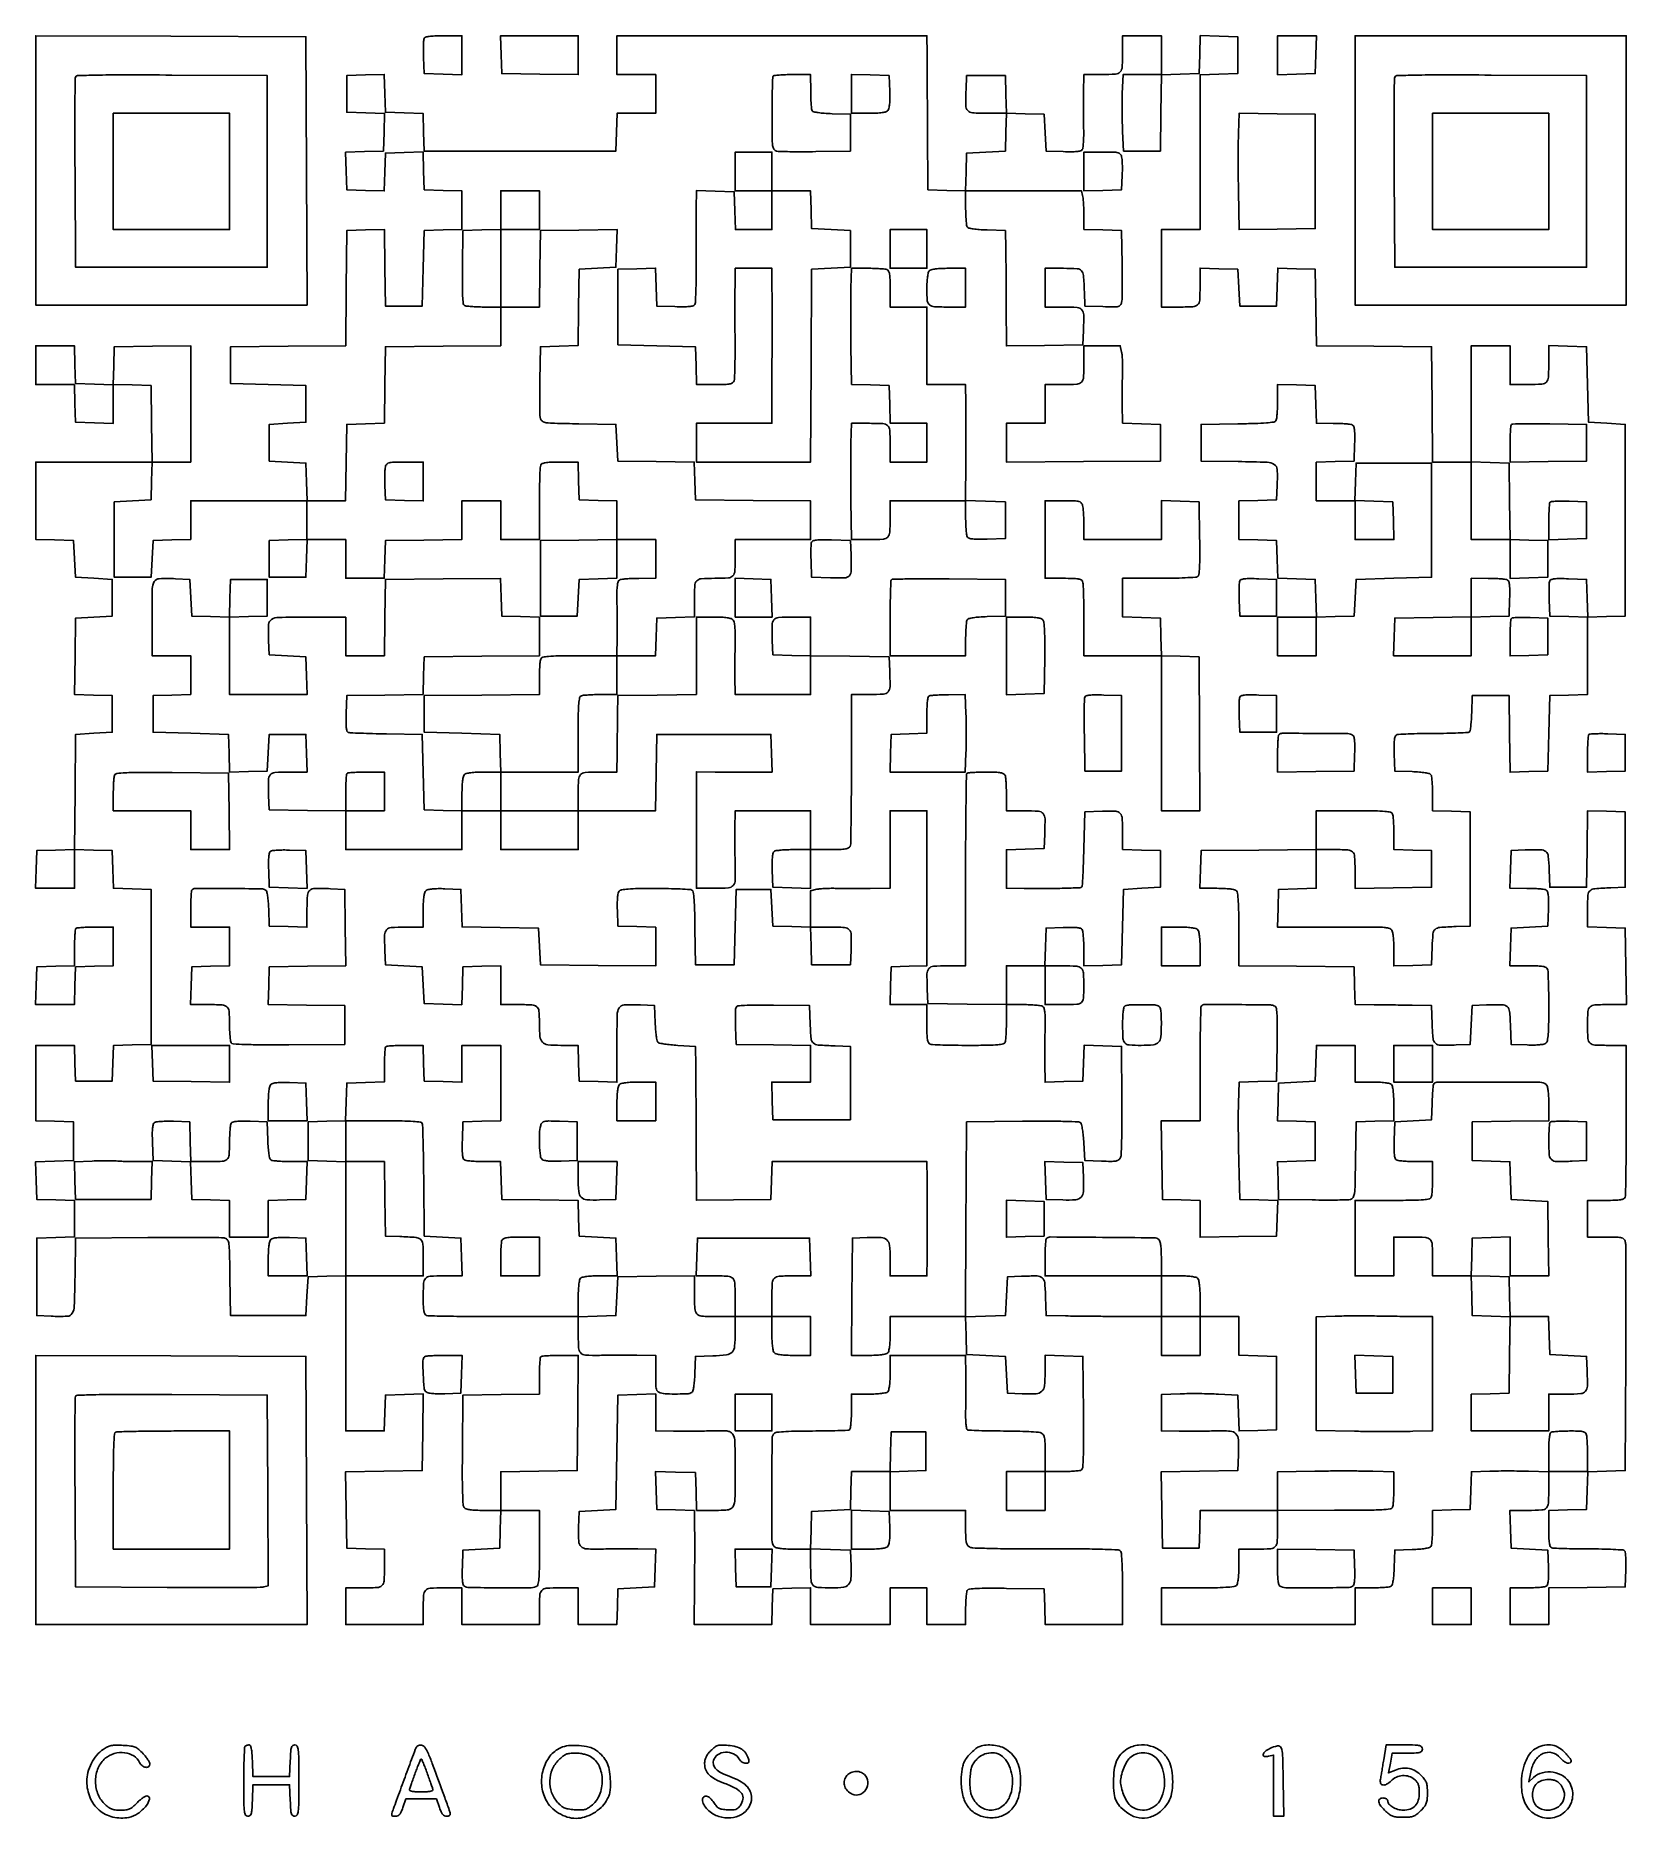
# Model space of a CAD drawing. Extents: x 156 to 936, y 95 to 969.
import ezdxf

# ---------------------------------------------------------------- set-up
doc = ezdxf.new("R2010")
doc.units = 0

msp = doc.modelspace()

# ---------------------------------------------------------------- linework, layer by layer
for points in [[(441, 959.5), (441, 950), (450.5, 950), (460, 950), (460, 940.5), (460, 931), (450.537526, 931), (441.075052, 931), (440.787526, 921.75), (440.5, 912.5), (393.5, 912.5), (346.5, 912.5), (346.212964, 921.712964), (345.925929, 930.925929), (336.712964, 931.212964), (327.5, 931.5), (327.211984, 940.787023), (326.923969, 950.074046), (317.711984, 949.787023), (308.5, 949.5), (308.5, 940.5), (308.5, 931.5), (317.787023, 931.211984), (327.074046, 930.923969), (326.787023, 921.711984), (326.5, 912.5), (317.212977, 912.211984), (307.925954, 911.923969), (308.212977, 902.711984), (308.5, 893.5), (317.711984, 893.212977), (326.923969, 892.925954), (327.211984, 902.212977), (327.5, 911.5), (336.711984, 911.787023), (345.923969, 912.074046), (346.211984, 902.787023), (346.5, 893.5), (355.75, 893.212474), (365, 892.924948), (365, 883.5), (365, 874.075052), (355.75, 873.787526), (346.5, 873.5), (346, 855), (345.5, 836.5), (336.5, 836.5), (327.5, 836.5), (327.227798, 855.287232), (326.955596, 874.074464), (317.727798, 873.787232), (308.5, 873.5), (308.234453, 845.265547), (307.968906, 817.031094), (279.734453, 816.765547), (251.5, 816.5), (251.5, 807.5), (251.5, 798.5), (270, 798), (288.5, 797.5), (288.5, 788.5), (288.5, 779.5), (279.5, 779), (270.5, 778.5), (270.5, 769.5), (270.5, 760.5), (279.5, 760), (288.5, 759.5), (288.787526, 750.25), (289.075052, 741), (260.537526, 741), (232, 741), (232, 731.537526), (232, 722.075052), (222.75, 721.787526), (213.5, 721.5), (213, 712.5), (212.5, 703.5), (203.5, 703.5), (194.5, 703.5), (194.5, 722), (194.5, 740.5), (203.5, 741), (212.5, 741.5), (212.787526, 750.75), (213.075052, 760), (222.537526, 760), (232, 760), (232, 788.522065), (232, 817.044131), (213.25, 816.772065), (194.5, 816.5), (194.211984, 807.212977), (193.923969, 797.925954), (184.711984, 798.212977), (175.5, 798.5), (175.212474, 807.75), (174.924948, 817), (165.462474, 817), (156, 817), (156, 807.5), (156, 798), (165.462474, 798), (174.924948, 798), (175.212474, 788.75), (175.5, 779.5), (184.75, 779.212474), (194, 778.924948), (194, 788.5), (194, 798.075052), (203.25, 797.787526), (212.5, 797.5), (212.772065, 778.75), (213.044131, 760), (184.522065, 760), (156, 760), (156, 741.037526), (156, 722.075052), (165.25, 721.787526), (174.5, 721.5), (175, 712.5), (175.5, 703.5), (184.5, 703), (193.5, 702.5), (193.5, 693.5), (193.5, 684.5), (184.5, 684), (175.5, 683.5), (175.228074, 664.787816), (174.956148, 646.075632), (184.228074, 645.787816), (193.5, 645.5), (193.5, 636.5), (193.5, 627.5), (184.5, 627), (175.5, 626.5), (175.23449, 598.287321), (174.96898, 570.074641), (165.73449, 569.787321), (156.5, 569.5), (156.212474, 560.25), (155.924948, 551), (165.462474, 551), (175, 551), (175, 560.537526), (175, 570.075052), (184.25, 569.787526), (193.5, 569.5), (193.787036, 560.287036), (194.074071, 551.074071), (203.287036, 550.787036), (212.5, 550.5), (212.5, 512.5), (212.5, 474.5), (203.288393, 474.212982), (194.076786, 473.925964), (193.788393, 465.212982), (193.5, 456.5), (184.5, 456.5), (175.5, 456.5), (175.211067, 465.25), (174.922134, 474), (165.461067, 474), (156, 474), (156, 455.537526), (156, 437.075052), (165.25, 436.787526), (174.5, 436.5), (174.5, 427), (174.5, 417.5), (165.212977, 417.211984), (155.925954, 416.923969), (156.212977, 407.711984), (156.5, 398.5), (165.75, 398.212474), (175, 397.924948), (175, 389), (175, 380.075052), (165.75, 379.787526), (156.5, 379.5), (156.5, 360.5), (156.5, 341.5), (163.479083, 341.199088, 0.020449), (171.375868, 341.181735, 0.253026), (173.874462, 342.660318, 0.128108), (174.893739, 346.126829, 0.004158), (175.227984, 360.763526), (175.5, 379.5), (211, 379.768346, -0.001442), (224.766368, 379.832694, -0.002194), (236.726345, 379.801628, -0.000791), (247.030679, 379.713344, -0.056106), (248.727984, 379.504819, -0.203014), (250.024639, 378.549601, -0.101917), (250.70009, 376.591426, -0.026967), (251.009402, 372.480732, -0.001666), (251.227984, 360.236474), (251.5, 341.5), (270, 341.5), (288.5, 341.5), (289, 351), (289.5, 360.5), (298.75, 360.787526), (308, 361.075052), (308, 323.037526), (308, 285), (317.461067, 285), (326.922134, 285), (327.211067, 293.75), (327.5, 302.5), (336.772204, 302.78782), (346.044409, 303.075639), (345.772204, 284.28782), (345.5, 265.5), (326.728016, 265.227854), (307.956032, 264.955708), (308.228016, 246.227854), (308.5, 227.5), (317.75, 227.212474), (327, 226.924948), (327, 218.069463, -0.014889), (326.79962, 211.341871, -0.195866), (325.745668, 209.139748, -0.174757), (323.397656, 208.170318, -0.011384), (315.918213, 208), (308, 208), (308, 199), (308, 190), (327, 190), (346, 190), (346, 197.418213, -0.01257), (346.178205, 204.50542, -0.179949), (347.159562, 206.785965, -0.190034), (349.370658, 207.807402, -0.014293), (356.106989, 208), (365, 208), (365, 199), (365, 190), (384, 190), (403, 190), (403, 197.418213, -0.01257), (403.178205, 204.50542, -0.179949), (404.159562, 206.785965, -0.190034), (406.370658, 207.807402, -0.014293), (413.106989, 208), (422, 208), (422, 199), (422, 190), (431.461067, 190), (440.922134, 190), (441.211067, 198.75), (441.5, 207.5), (450.5, 208), (459.5, 208.5), (459.787526, 217.75), (460.075052, 227), (451.287526, 227.122144, 0.003023), (447.269037, 227.153698, 0.001734), (442.422435, 227.145636, 0.001732), (437.550763, 227.103756, 0.002886), (433.448425, 227.030594, -0.017424), (426.155544, 227.112573, -0.179666), (423.431674, 228.269424, -0.194263), (422.235747, 230.877858, -0.020896), (422.206229, 237.655204), (422.5, 245.5), (431.5, 246), (440.5, 246.5), (441, 274.5), (441.5, 302.5), (450.75, 302.787526), (460, 303.075052), (460, 294.037526), (460, 285), (468.75, 284.881396, 0.003027), (472.795634, 284.851055, 0.001644), (477.768566, 284.860216, 0.001637), (482.828258, 284.902736, 0.002591), (487.164267, 284.975847, -0.004947), (492.91022, 285.045651, -0.042418), (495.470048, 284.8339, -0.105963), (496.919805, 284.25744, -0.123067), (497.914267, 283.160193, -0.118631), (498.848679, 279.579116, -0.004412), (498.992683, 265.541949, -0.004392), (498.889478, 251.499471, -0.119378), (497.964816, 247.934259, -0.124845), (497.035635, 246.91623, -0.095527), (495.637562, 246.33809, -0.043663), (493.254746, 246.064385, -0.006774), (488.502342, 246), (480.075052, 246), (479.787526, 255.25), (479.5, 264.5), (469.711989, 264.78667), (459.923978, 265.073341), (460.211989, 255.78667), (460.5, 246.5), (469.75, 246.212474), (479, 245.924948), (479.104921, 237.212474, -0.002637), (479.136096, 232.606405, -0.000738), (479.136226, 225.404602, -0.000744), (479.112224, 217.258948, -0.000783), (479.064156, 209.25), (478.91847, 190), (497.920302, 190), (516.922134, 190), (517.211067, 198.75), (517.5, 207.5), (526.75, 207.787526), (536, 208.075052), (536, 199.037526), (536, 190), (555.5, 190), (575, 190), (575, 199), (575, 208), (584, 208), (593, 208), (593, 199), (593, 190), (602.5, 190), (612, 190), (612.015313, 197.75, -0.009606), (612.080176, 200.811093, -0.012651), (612.263497, 203.597452, -0.010132), (612.520454, 205.897394, -0.108925), (612.838694, 206.773242, -0.226527), (613.873481, 207.421641, -0.01557), (617.410177, 207.716146, -0.013555), (622.874845, 207.85189, -0.003139), (632.073381, 207.773242), (650.5, 207.5), (650.788933, 198.75), (651.077866, 190), (670.038933, 190), (689, 190), (688.984687, 207.25, 0.004578), (688.917318, 213.957138, 0.006808), (688.724657, 219.825993, 0.003331), (688.461116, 224.785161, 0.126971), (688.120983, 225.838486, 0.240476), (686.857237, 226.585524, 0.006822), (680.380456, 226.898189, 0.007763), (670.311036, 227.090226, 0.001394), (651.540749, 227.104438, -0.002101), (636.311012, 227.137503, -0.004694), (624.734386, 227.319969, -0.002262), (615.616392, 227.590594, -0.114801), (613.904453, 228.051135, -0.128221), (612.90584, 228.974835, -0.093049), (612.336348, 230.385343, -0.04278), (612.064453, 232.788481, -0.006789), (612, 237.535184), (612, 246), (593.5, 246), (575, 246), (575, 255.461067), (575, 264.922134), (583.75, 265.211067), (592.5, 265.5), (592.5, 275), (592.5, 284.5), (584, 284.5), (575.5, 284.5), (575.213788, 274.75), (574.927576, 265), (565.501314, 265), (556.075052, 265), (555.787526, 255.75), (555.5, 246.5), (546, 246), (536.5, 245.5), (536.212474, 236.25), (535.924948, 227), (527.584919, 227, -0.010048), (523.832953, 227.075409, -0.023946), (521.056263, 227.3206, -0.029349), (519.087696, 227.708676, -0.15747), (518.176718, 228.287068, -0.17373), (517.006517, 231.505862, -0.001735), (516.976788, 256.295596, -0.001459), (517.106645, 281.315654, -0.220986), (518.302906, 283.836427, -0.152549), (519.478705, 284.319691, -0.007212), (523.793877, 284.63428, -0.010005), (529.449799, 284.851239, -0.004583), (536.83351, 284.918919, 0.00325), (543.505801, 284.962287, 0.004985), (549.284539, 285.095039, 0.001859), (554.240065, 285.276769, 0.129009), (555.029896, 285.518476, 0.220031), (555.414091, 286.099718, 0.011002), (555.715032, 288.421453, 0.015996), (555.929645, 291.281101, 0.01073), (556, 294.559017), (556, 303), (564.3, 303, 0.011084), (567.828493, 303.07823, 0.020332), (570.693122, 303.322289, 0.021091), (572.860329, 303.689458, 0.144849), (573.8, 304.2, 0.144849), (574.310542, 305.139671, 0.021091), (574.677711, 307.306878, 0.020332), (574.92177, 310.171507, 0.011084), (575, 313.7), (575, 322), (593.5, 322), (612, 322), (612.096907, 312.75, -0.002308), (612.12134, 308.58124, -0.001425), (612.113481, 303.678673, -0.001428), (612.078068, 298.833867, -0.002566), (612.017246, 294.85825, 0.010086), (612.016331, 291.320436, 0.018352), (612.179852, 288.435052, 0.015381), (612.456325, 286.21814, 0.219002), (612.886453, 285.570176, 0.127626), (613.728496, 285.309983, 0.002243), (618.526035, 285.111587, 0.00549), (624.146737, 284.966179, 0.003613), (630.616495, 284.916628, -0.005509), (637.142858, 284.841891, -0.00782), (642.943084, 284.620748, -0.004796), (647.792465, 284.313177, -0.105), (649.150381, 283.919519, -0.13796), (650.11876, 282.988769, -0.087047), (650.670815, 281.5103, -0.03965), (650.936929, 278.971819, -0.006298), (651, 273.964816), (651, 265), (641.5, 265), (632, 265), (632, 255.5), (632, 246), (641.5, 246), (651, 246), (651, 255.5), (651, 265), (659.25, 265.015313, 0.008989), (662.502198, 265.079824, 0.012014), (665.448568, 265.262256, 0.009292), (667.882092, 265.517364, 0.111089), (668.766401, 265.834466, 0.238479), (669.438935, 266.964071, 0.008349), (669.712289, 272.206078, 0.009301), (669.846326, 280.183108, 0.001978), (669.766401, 294.069153), (669.5, 321.5), (660.25, 321.787526), (651, 322.075052), (651, 313.57271, -0.023232), (650.695864, 307.030521, -0.185598), (649.379154, 304.372438, -0.17712), (646.585933, 303.213668, -0.020799), (639.734468, 303.206504), (632.5, 303.5), (632, 312.5), (631.5, 321.5), (622, 322), (612.5, 322.5), (612.212959, 331.713341), (611.925919, 340.926682), (621.712959, 341.213341), (631.5, 341.5), (632, 351), (632.5, 360.5), (639.479083, 360.800912, -0.012739), (647.057347, 360.934395, -0.177046), (649.578192, 359.990355, -0.194277), (650.776454, 357.678762, -0.015844), (651.212602, 350.740334), (651.5, 341.5), (661, 341.329024, 0.001737), (665.901328, 341.257844, 0.00055), (673.217188, 341.185059, 0.000549), (681.37474, 341.121822, 0.00061), (689.25, 341.079024), (708, 341), (708, 331.5), (708, 322), (717.5, 322), (727, 322), (727, 331.5), (727, 341), (736.5, 341), (746, 341), (746, 331.537526), (746, 322.075052), (755.25, 321.787526), (764.5, 321.5), (764.5, 303.5), (764.5, 285.5), (755.289473, 285.212997), (746.078945, 284.925993), (745.789473, 293.712997), (745.5, 302.5), (736, 303, 0.006938), (731.692458, 303.166817, 0.004162), (726.573437, 303.251332, 0.004166), (721.478137, 303.250578, 0.007241), (717.25, 303.15347), (708, 302.806941), (708, 293.90347), (708, 285), (716.75, 284.877856, 0.003081), (720.761632, 284.846577, 0.001745), (725.621493, 284.855586, 0.001741), (730.520626, 284.898823, 0.002865), (734.663595, 284.973564, -0.021345), (741.781619, 284.838912, -0.189825), (744.56881, 283.537683, -0.181798), (745.785214, 280.653825, -0.019299), (745.79184, 273.237562), (745.5, 265.5), (726.728016, 265.227854), (707.956032, 264.955708), (708.228016, 246.227854), (708.5, 227.5), (717.5, 227.5), (726.5, 227.5), (726.787526, 236.75), (727.075052, 246), (746.037526, 246), (765, 246), (765, 238.081787, -0.01141), (764.829247, 230.599988, -0.175208), (763.85745, 228.252746, -0.195511), (761.650479, 227.199638, -0.014768), (754.893011, 227), (746, 227), (746, 218.7, -0.011084), (745.92177, 215.171507, -0.020332), (745.677711, 212.306878, -0.021091), (745.310542, 210.139671, -0.144849), (744.8, 209.2, -0.17093), (743.588868, 208.619714, -0.011288), (739.675375, 208.283708, -0.011908), (734.080768, 208.063952, -0.003861), (725.8, 208), (708, 208), (708, 199), (708, 190), (755.5, 190), (803, 190), (803, 199), (803, 208), (811.25, 208.015313, 0.008579), (814.497876, 208.077072, 0.011582), (817.430835, 208.251296, 0.008725), (819.854929, 208.494381, 0.112667), (820.706033, 208.797157, 0.192561), (821.236162, 209.533237, 0.02067), (821.666992, 211.63313, 0.020911), (822.005667, 214.460658, 0.010674), (822.206033, 218.031844), (822.5, 226.5), (830.968156, 226.793967, 0.010674), (834.539342, 226.994333, 0.020911), (837.36687, 227.333008, 0.02067), (839.466763, 227.763838, 0.192561), (840.202843, 228.293967, 0.112531), (840.505585, 229.144249, 0.008778), (840.748704, 231.558142, 0.011623), (840.922925, 234.478979, 0.008617), (840.984687, 237.712474), (841, 245.924948), (850.25, 246.212474), (859.5, 246.5), (859.787036, 255.712964), (860.074071, 264.925929), (869.113027, 265.212964, -0.005384), (873.288295, 265.300557, -0.002939), (878.411967, 265.322737, -0.002928), (883.619657, 265.284171, -0.004653), (888.075991, 265.183587), (898, 264.867173), (898, 257.015374, -0.01158), (897.827866, 249.583698, -0.17628), (896.85247, 247.24604, -0.194445), (894.640201, 246.197959, -0.014586), (887.855485, 246), (878.924948, 246), (879.212474, 236.75), (879.5, 227.5), (888.5, 227), (897.5, 226.5), (897.793098, 218.085653, -0.008519), (897.864234, 214.085459, -0.027159), (897.721251, 211.4185, -0.039341), (897.389362, 209.659703, -0.187221), (896.793098, 208.850966, -0.110402), (895.894283, 208.527533, -0.00954), (893.45641, 208.267102, -0.012203), (890.504112, 208.081041, -0.00917), (887.25, 208.015313), (879, 208), (879, 199), (879, 190), (888.5, 190), (898, 190), (898, 198.977935), (898, 207.955869), (916.75, 208.227935), (935.5, 208.5), (935.792979, 216.907021, 0.010281), (935.839885, 220.193128, 0.014674), (935.735951, 223.108424, 0.010537), (935.52991, 225.49676, 0.171211), (935.187424, 226.212576, 0.182288), (934.389009, 226.573715, 0.003293), (929.645025, 226.847166, 0.007725), (924.049753, 227.046122, 0.005024), (917.581456, 227.111111, -0.003074), (911.075329, 227.151111, -0.004522), (905.35971, 227.273095, -0.002192), (900.510991, 227.44173, -0.081998), (899.437012, 227.662544, -0.213137), (898.732081, 228.368885, -0.053255), (898.306136, 229.983044, -0.030567), (898.065016, 232.640834, -0.00734), (898, 237.069463), (898, 245.924948), (907.25, 246.212474), (916.5, 246.5), (916.787036, 255.712964), (917.074071, 264.925929), (926.287036, 265.212964), (935.5, 265.5), (935.776118, 320.5, 0.000946), (935.842591, 341.744487, 0.001484), (935.810983, 360.004687, 0.000367), (935.724204, 375.978155, 0.057952), (935.507066, 377.75, 0.122612), (934.851516, 379.003912, 0.154493), (933.732866, 379.672192, 0.053324), (931.54856, 379.947535, 0.004712), (925.980948, 380), (917, 380), (917, 389), (917, 398), (925.893011, 398, 0.006679), (930.59304, 398.06279, 0.034931), (933.167136, 398.312097, 0.071559), (934.656793, 398.788058, 0.190313), (935.398597, 399.596344, 0.087364), (935.646384, 400.870169, 0.000674), (935.820329, 411.417336, 0.002464), (935.944042, 423.527533, 0.001577), (935.974069, 437.596344), (935.936966, 474), (928.05027, 474, -0.011405), (920.600119, 474.169957, -0.174213), (918.254853, 475.135585, -0.196189), (917.201315, 477.328919, -0.015085), (917, 484, -0.015139), (917.202091, 490.673146, -0.196758), (918.259008, 492.866152, -0.173711), (920.611431, 493.830791, -0.011291), (928.103853, 494), (936.044131, 494), (935.772065, 512.75), (935.5, 531.5), (926.25, 531.787526), (917, 532.075052), (917, 541.018474, -0.014194), (917.190094, 547.713321, -0.199365), (918.215838, 549.834916, -0.165063), (920.527107, 550.811311, -0.009054), (928.5, 551.245668), (935.5, 551.5), (935.5, 570), (935.5, 588.5), (926.272202, 588.787232), (917.044404, 589.074464), (916.772202, 570.287232), (916.5, 551.5), (907.5, 551.5), (898.5, 551.5), (898.211203, 560.240685, 0.017722), (897.762911, 566.777845, 0.198326), (896.54849, 569.02491, 0.170867), (894.011209, 569.937542, 0.012477), (886.479083, 569.800912), (879.5, 569.5), (879.212474, 560.25), (878.924948, 551), (887.212474, 550.984687, -0.009129), (890.480966, 550.918962, -0.01216), (893.445387, 550.732898, -0.009485), (895.893389, 550.472502, -0.110544), (896.793098, 550.149034, -0.187221), (897.389362, 549.340297, -0.039341), (897.721251, 547.5815, -0.027159), (897.864234, 544.914541, -0.008519), (897.793098, 540.914347), (897.5, 532.5), (888.5, 532), (879.5, 531.5), (879.212474, 522.25), (878.924948, 513), (887.855485, 513, -0.006687), (892.556376, 512.937123, -0.034414), (895.148072, 512.688728, -0.069706), (896.652499, 512.217512, -0.192751), (897.393011, 511.418213, -0.080983), (897.635568, 510.250423, -0.002541), (897.821697, 505.367318, -0.004891), (897.955938, 499.590857, -0.003363), (898, 493.040657, -0.00346), (897.940363, 484.422829, -0.01606), (897.711725, 479.451262, -0.023285), (897.321155, 476.333764, -0.178582), (896.594796, 475.078674, -0.126804), (895.568167, 474.594776, -0.023545), (893.485252, 474.298867, -0.021342), (890.735348, 474.157498, -0.01153), (887.344796, 474.206229), (879.5, 474.5), (879.212602, 483.740334, 0.015844), (878.776454, 490.678762, 0.194277), (877.578192, 492.990355, 0.177046), (875.057347, 493.934395, 0.012739), (867.479083, 493.800912), (860.5, 493.5), (860, 484), (859.5, 474.5), (852.520917, 474.199088, -0.012739), (844.942653, 474.065605, -0.177046), (842.421808, 475.009645, -0.194277), (841.223546, 477.321238, -0.015844), (840.787398, 484.259666), (840.5, 493.5), (831, 493.670976, 0.000724), (826.695164, 493.742215, 0.000435), (821.584461, 493.814941, 0.000435), (816.501058, 493.878428, 0.00076), (812.287526, 493.920976), (803.075052, 494), (802.787526, 503.25), (802.5, 512.5), (774.25, 512.765573), (746, 513.031147), (746, 530.815573, 0.003866), (745.936037, 539.088498, 0.011916), (745.716263, 544.678648, 0.011299), (745.380219, 548.58916, 0.170905), (744.8, 549.8, 0.145015), (743.858679, 550.311042, 0.021051), (741.684979, 550.678036, 0.020283), (738.809501, 550.921884, 0.01101), (735.262474, 551), (726.924948, 551), (727.212474, 560.25), (727.5, 569.5), (755.75, 569.765573), (784, 570.031147), (784, 560.553099), (784, 551.075052), (774.75, 550.787526), (765.5, 550.5), (765.212474, 541.25), (764.924948, 532), (783.212474, 531.903093, 0.001094), (790.859046, 531.879312, 0.001011), (798.71177, 531.887951, 0.001008), (805.70674, 531.923886, 0.003368), (810.29568, 531.987627, -0.009979), (814.153483, 531.990205, -0.020111), (817.189309, 531.809346, -0.022534), (819.449686, 531.47978, -0.126387), (820.54568, 530.962089, -0.140714), (821.234328, 529.952202, -0.042244), (821.670937, 528.124161, -0.028375), (821.925831, 525.39934, -0.009135), (822, 521.340029), (822, 512.924948), (831.25, 513.212474), (840.5, 513.5), (840.788797, 522.240685, -0.014923), (841.198354, 528.746161, -0.195196), (842.289491, 530.850964, -0.159803), (844.633677, 531.81473, -0.009206), (852.5, 532.245668), (859.5, 532.5), (859.5, 560.5), (859.5, 588.5), (850.25, 588.787526), (841, 589.075052), (840.984687, 597.287526, 0.008617), (840.922925, 600.521021, 0.011623), (840.748704, 603.441858, 0.008778), (840.505585, 605.855751, 0.112531), (840.202843, 606.706033, 0.192561), (839.466763, 607.236162, 0.02067), (837.36687, 607.666992, 0.020911), (834.539342, 608.005667, 0.010674), (830.968156, 608.206033), (822.5, 608.5), (822.206902, 616.914347, -0.008493), (822.135516, 620.916955, -0.027227), (822.278374, 623.579985, -0.03955), (822.61021, 625.332875, -0.189029), (823.206902, 626.134625, -0.125748), (824.224668, 626.457459, -0.003184), (829.090602, 626.703931, -0.006614), (834.842974, 626.882386, -0.00444), (841.420678, 626.940956, 0.004335), (847.962857, 626.997834, 0.006741), (853.601481, 627.171812, 0.00253), (858.41755, 627.409851, 0.1848), (859.126287, 627.726287, 0.161023), (859.44918, 628.368143, 0.007749), (859.767122, 630.775872, 0.011993), (860.035799, 633.6941, 0.008296), (860.205609, 637.005609), (860.5, 645.5), (869.5, 645.5), (878.5, 645.5), (878.772202, 626.712768), (879.044404, 607.925536), (888.272202, 608.212768), (897.5, 608.5), (898, 627), (898.5, 645.5), (907.75, 645.787526), (917, 646.075052), (917, 665), (917, 683.924948), (926.25, 684.212474), (935.5, 684.5), (935.5, 731.5), (935.5, 778.5), (926.5, 779), (917.5, 779.5), (917, 798), (916.5, 816.5), (907.25, 816.787526), (898, 817.075052), (898, 809.119313, -0.01133), (897.829774, 801.607881, -0.174856), (896.858669, 799.255648, -0.19591), (894.651936, 798.200175, -0.014805), (887.893011, 798), (879, 798), (879, 807.5), (879, 817), (869.5, 817), (860, 817), (860, 788.5), (860, 760), (850.515573, 760), (841.031147, 760), (840.765573, 788.25), (840.5, 816.5), (812.272008, 816.765536), (784.044016, 817.031072), (783.772008, 835.765536), (783.5, 854.5), (774.288016, 854.787023), (765.076031, 855.074046), (764.788016, 845.787023), (764.5, 836.5), (755.5, 836.5), (746.5, 836.5), (746, 845.5), (745.5, 854.5), (736.25, 854.787526), (727, 855.075052), (727, 846.144515, -0.014649), (726.801097, 839.357166, -0.195156), (725.748828, 837.14535, -0.175657), (723.402343, 836.171189, -0.011435), (715.918213, 836), (708, 836), (708, 855), (708, 874), (717.5, 874), (727, 874), (727, 911.962474), (727, 949.924948), (736.25, 950.212474), (745.5, 950.5), (745.5, 959.5), (745.5, 968.5), (736.288016, 968.787023), (727.076031, 969.074046), (726.788016, 959.787023), (726.5, 950.5), (717.25, 950.212474), (708, 949.924948), (708, 959.462474), (708, 969), (698.5, 969), (689, 969), (688.986345, 961.75, -0.010923), (688.798822, 953.848592, -0.167696), (687.807493, 951.351215, -0.201044), (685.553316, 950.223622, -0.016759), (678.883369, 950), (670, 950), (669.851604, 941.25, 0.003074), (669.808356, 937.249554, 0.001765), (669.802896, 932.426563, 0.001763), (669.831613, 927.579829, 0.002941), (669.894176, 923.5, -0.00932), (669.903295, 919.958475, -0.012652), (669.771068, 916.763903, -0.009603), (669.544188, 914.128442, -0.123503), (669.206919, 913.206902, -0.18015), (668.370114, 912.612381, -0.038529), (666.587667, 912.280254, -0.026889), (663.904949, 912.136764, -0.008623), (659.914347, 912.206902), (651.5, 912.5), (651, 921.5), (650.5, 930.5), (641.287036, 930.787036), (632.074071, 931.074071), (631.787036, 940.287036), (631.5, 949.5), (622, 949.5), (612.5, 949.5), (612.199088, 942.520917, 0.012613), (612.061785, 934.836261, 0.183239), (613.027519, 932.345011, 0.197184), (615.372301, 931.214802, 0.014946), (622.556578, 931), (632.075052, 931), (631.787526, 921.75), (631.5, 912.5), (622, 912), (612.5, 911.5), (612.211984, 902.212977), (611.923969, 892.925954), (602.711984, 893.212977), (593.5, 893.5), (593.322324, 922.5, 0.000058), (593.248996, 934.244376, 0.000065), (593.175595, 945.551563, 0.00006), (593.110665, 955.181179, 0.000351), (593.072324, 960.25), (593, 969), (517, 969), (441, 969)], [(346.423642, 967.661609, 0.079281), (346.235027, 966.7687, 0.006579), (346.147568, 964.392336, 0.008656), (346.129541, 961.539392, 0.006569), (346.205027, 958.411609), (346.5, 950.5), (355.75, 950.212474), (365, 949.924948), (365, 959.462474), (365, 969), (355.968615, 969, 0.007593), (351.620517, 968.933967, 0.027242), (348.854544, 968.698735, 0.041413), (347.106941, 968.304101, 0.228749)], [(269.5, 902.5), (269.5, 855.5), (222.5, 855.5), (175.5, 855.5), (175.239372, 901.5, -0.000997), (175.174287, 919.225103, -0.001596), (175.197198, 934.357597, -0.000282), (175.267665, 947.72814, -0.090314), (175.461789, 948.759906, -0.301449), (176.45055, 949.464468, -0.003096), (185.402033, 949.70934, -0.005599), (198.68089, 949.841585, -0.001079), (222.722417, 949.759906), (269.5, 949.5)], [(536.015313, 941.75, 0.008591), (536.077158, 938.501991, 0.011595), (536.251635, 935.568616, 0.008743), (536.495093, 933.144238, 0.112618), (536.798312, 932.292098, 0.195149), (537.552989, 931.75425, 0.020215), (539.737125, 931.326695, 0.020298), (542.707636, 930.991711, 0.009786), (546.532999, 930.792098), (555.5, 930.5), (555.5, 921.5), (555.5, 912.5), (538.5, 912.214823, -0.003175), (531.826617, 912.145262, -0.0044), (525.843467, 912.173548, -0.002778), (520.820743, 912.269411, -0.054254), (519.286272, 912.474772, -0.19648), (518.01017, 913.404143, -0.108581), (517.362336, 915.253141, -0.028515), (517.115348, 919.126747, -0.001757), (517.079002, 930.674578, -0.002731), (517.118786, 937.501753, -0.004244), (517.235222, 943.388587, -0.001359), (517.392824, 948.473698, -0.130705), (517.601747, 949.16463, -0.228282), (518.122665, 949.497311, -0.007844), (520.592788, 949.75461, -0.013297), (523.595167, 949.939519, -0.00873), (527.059017, 950), (536, 950)], [(574.793771, 941.655204, -0.01153), (574.842502, 938.264652, -0.021342), (574.701133, 935.514748, -0.023545), (574.405224, 933.431833, -0.126804), (573.921326, 932.405204, -0.145524), (572.939147, 931.748928, -0.03848), (571.078343, 931.326735, -0.027148), (568.342652, 931.0746, -0.009406), (564.377555, 931), (556, 931), (556, 940.537526), (556, 950.075052), (565.25, 949.787526), (574.5, 949.5)], [(707.772065, 931.25), (707.5, 912.5), (698.5, 912.5), (689.5, 912.5), (689, 922, -0.006938), (688.833183, 926.307542, -0.004162), (688.748668, 931.426563, -0.004166), (688.749422, 936.521863, -0.007241), (688.84653, 940.75), (689.193059, 950), (698.618595, 950), (708.044131, 950)], [(916.5, 902.5), (916.5, 855.5), (869.5, 855.5), (822.5, 855.5), (822.239372, 901.5, -0.000997), (822.174287, 919.225103, -0.001596), (822.197198, 934.357597, -0.000282), (822.267665, 947.72814, -0.090314), (822.461789, 948.759906, -0.301449), (823.45055, 949.464468, -0.003096), (832.402033, 949.70934, -0.005599), (845.68089, 949.841585, -0.001079), (869.722417, 949.759906), (916.5, 949.5)], [(745.819132, 921.271811, 0.006101), (745.716633, 916.258901, 0.001988), (745.685052, 908.856241, 0.001981), (745.715239, 900.631685, 0.002231), (745.810831, 892.728158), (746.121662, 873.956317), (764.810831, 874.228158), (783.5, 874.5), (783.5, 902.5), (783.5, 930.5), (764.819132, 930.771811), (746.138264, 931.043622)], [(517, 902.5), (517, 893), (526.462474, 893), (535.924948, 893), (536.212474, 883.75), (536.5, 874.5), (546, 874), (555.5, 873.5), (555.5, 864.5), (555.5, 855.5), (546, 855), (536.5, 854.5), (536.240208, 807.25), (535.980417, 760), (507.990208, 760), (480, 760), (480, 769.5), (480, 779), (498.5, 779), (517, 779), (517.015347, 788.25, 0.000089), (517.047631, 810.036138, 0.000215), (517.061682, 826.111845, 0.000274), (517.060439, 838.018721, 0.000941), (517.040847, 845.75), (517, 855), (508, 855), (499, 855), (498.910624, 845.75, 0.001921), (498.883122, 841.025078, 0.000639), (498.878264, 834.101833, 0.000636), (498.89243, 826.431383, 0.000724), (498.925968, 819.086026, -0.00317), (498.92375, 812.280846, -0.00454), (498.82875, 806.248075, -0.002518), (498.676766, 801.160118, -0.068214), (498.447957, 799.836026, -0.165862), (497.733923, 798.869081, -0.104036), (496.425613, 798.31798, -0.042063), (494.016205, 798.058524, -0.005799), (488.970138, 798), (480.075052, 798), (479.787526, 807.25), (479.5, 816.5), (460.5, 817), (441.5, 817.5), (441.5, 836), (441.5, 854.5), (450.711984, 854.787023), (459.923969, 855.074046), (460.211984, 845.787023), (460.5, 836.5), (469.41543, 836.208654, 0.007863), (473.675844, 836.136467, 0.02592), (476.481261, 836.278572, 0.037448), (478.320916, 836.608202, 0.191571), (479.143218, 837.208654, 0.128973), (479.46723, 838.237848, 0.002782), (479.695499, 843.555042, 0.0062), (479.851702, 849.816929, 0.004122), (479.882566, 857, -0.000617), (479.861605, 864.727322, -0.000573), (479.858974, 872.646961, -0.000571), (479.872751, 879.690495, -0.001934), (479.904778, 884.287526), (480, 893.075052), (489.25, 892.787526), (498.5, 892.5), (498.787526, 883.25), (499.075052, 874), (508.037526, 874), (517, 874), (517, 883.5), (517, 893), (508, 893), (499, 893), (499, 902.5), (499, 912), (508, 912), (517, 912)], [(688.53186, 909.729083, -0.045288), (688.735265, 908.430652, -0.00895), (688.846004, 906.075142, -0.009416), (688.874264, 903.317546, -0.008627), (688.800912, 900.479083), (688.5, 893.5), (679.25, 893.212474), (670, 892.924948), (670, 902.462474), (670, 912), (678.980948, 912, -0.004705), (684.561989, 911.94748, -0.053705), (686.743052, 911.670919, -0.154872), (687.864468, 910.997584, -0.119781)], [(403, 883.5), (403, 874), (393.5, 874), (384, 874), (384, 855), (384, 836), (393.477935, 836), (402.955869, 836), (403.227935, 854.75), (403.5, 873.5), (422.28782, 873.772204), (441.075639, 874.044409), (440.78782, 864.772204), (440.5, 855.5), (431.5, 855), (422.5, 854.5), (422.228072, 835.787236), (421.956143, 817.074471), (412.728072, 816.787236), (403.5, 816.5), (403.214485, 800, 0.003299), (403.145086, 793.517264, 0.004543), (403.174084, 787.692549, 0.002935), (403.271484, 782.806977, 0.054005), (403.477888, 781.272507, 0.198796), (404.429481, 779.978525, 0.103347), (406.352417, 779.302059, 0.027613), (410.373709, 778.991434, 0.001735), (422.263403, 778.772507), (440.5, 778.5), (441, 769.5), (441.5, 760.5), (460.212764, 760.228072), (478.925529, 759.956143), (479.212764, 750.728072), (479.5, 741.5), (507.75, 741.234427), (536, 740.968853), (536, 731.484427), (536, 722), (517.5, 722), (499, 722), (499, 714.081787, -0.011337), (498.830484, 706.606774, -0.173918), (497.865438, 704.257297, -0.196524), (495.6723, 703.201771, -0.015117), (489, 703, 0.015079), (482.329153, 702.798772, 0.196125), (480.135781, 701.745614, 0.17427), (479.170041, 699.40115, 0.011418), (479, 691.955738), (479, 684.075052), (469.75, 683.787526), (460.5, 683.5), (460.212474, 674.25), (459.924948, 665), (450.462474, 665), (441, 665), (441, 655.5), (441, 646), (433.081787, 646, 0.00705), (429.933927, 645.955615, 0.008902), (427.0249, 645.821697, 0.007317), (424.599719, 645.631074, 0.06844), (423.581787, 645.393011, 0.24904), (422.711497, 644.393178, 0.036273), (422.27975, 641.640441, 0.018295), (422.051073, 636.723448, 0.002472), (422, 626.393011), (422, 608), (403, 608), (384, 608), (384, 598.5), (384, 589), (403, 589), (422, 589), (422, 596.918213, -0.01141), (422.170753, 604.400012, -0.175208), (423.14255, 606.747254, -0.195511), (425.349521, 607.800362, -0.014768), (432.106989, 608), (441, 608), (441.079024, 617.25, -0.00076), (441.121575, 621.478045, -0.000437), (441.185059, 626.573437, -0.000437), (441.257785, 631.692568, -0.000729), (441.329024, 636), (441.5, 645.5), (460.75, 645.771593), (480, 646.043186), (480, 665.021593), (480, 684), (488.377555, 684, -0.009199), (492.415987, 683.925694, -0.028456), (495.130905, 683.670583, -0.042312), (496.953886, 683.233807, -0.140498), (497.962089, 682.54568, -0.126387), (498.47978, 681.449686, -0.022534), (498.809346, 679.189309, -0.020111), (498.990205, 676.153483, -0.009979), (498.987627, 672.29568, 0.002487), (498.924999, 668.294757, 0.001465), (498.887951, 663.513419, 0.001466), (498.878938, 658.736412, 0.002508), (498.903093, 654.75), (499, 646), (517.5, 646), (536, 646), (536, 655.462474), (536, 664.924948), (526.75, 665.212474), (517.5, 665.5), (517.199088, 672.479083, -0.012322), (517.058134, 680.11956, -0.176722), (517.990719, 682.627338, -0.202101), (520.267676, 683.772817, -0.01682), (527.019052, 684), (536, 684), (536, 674.521593), (536, 665.043186), (555.25, 664.771593), (574.5, 664.5), (574.800912, 657.520917, -0.012322), (574.941866, 649.88044, -0.176722), (574.009281, 647.372662, -0.202101), (571.732324, 646.227183, -0.01682), (564.980948, 646), (556, 646), (556, 609.581787, -0.001558), (555.956157, 595.508407, -0.002435), (555.821697, 583.396775, -0.00066), (555.639207, 572.844819, -0.087168), (555.393011, 571.581787, -0.196891), (554.635863, 570.777496, -0.067576), (553.073821, 570.308255, -0.033028), (550.367534, 570.061721, -0.006203), (545.393011, 570), (536, 570), (536, 560.462474), (536, 550.924948), (526.75, 551.212474), (517.5, 551.5), (517.206902, 559.914347, -0.008519), (517.135766, 563.914541, -0.027159), (517.278749, 566.5815, -0.039341), (517.610638, 568.340297, -0.187221), (518.206902, 569.149034, -0.110402), (519.105717, 569.472467, -0.00954), (521.54359, 569.732898, -0.012203), (524.495888, 569.918959, -0.00917), (527.75, 569.984687), (536, 570), (536, 579.5), (536, 589), (517.5, 589), (499, 589), (498.870157, 580.25, 0.003182), (498.836751, 576.307913, 0.001968), (498.845213, 571.674668, 0.001974), (498.889652, 567.097897, 0.003551), (498.967574, 563.344616, -0.011204), (499.012434, 555.116578, -0.167954), (498.043418, 552.459941, -0.206732), (495.7166, 551.247042, -0.018202), (488.932612, 551), (480, 551), (480, 579.58132), (480, 608.16264), (489.25, 607.987402, 0.002296), (493.463472, 607.926931, 0.001343), (498.511023, 607.891229, 0.001343), (503.562146, 607.882637, 0.002282), (507.787526, 607.906082), (517.075052, 608), (516.787526, 617.25), (516.5, 626.5), (488.5, 626.5), (460.5, 626.5), (460.227935, 607.75), (459.955869, 589), (440.977935, 589), (422, 589), (422, 579.5), (422, 570), (403, 570), (384, 570), (384, 579.5), (384, 589), (374.5, 589), (365, 589), (365, 579.5), (365, 570), (336.5, 570), (308, 570), (308, 579.477935), (308, 588.955869), (289.25, 589.227935), (270.5, 589.5), (270.199088, 596.479083, -0.012342), (270.058373, 604.122836, -0.177188), (270.993289, 606.629356, -0.201759), (273.275018, 607.773732, -0.016678), (280.056578, 608), (289.075052, 608), (288.787526, 617.25), (288.5, 626.5), (279.5, 626.5), (270.5, 626.5), (270, 617.5), (269.5, 608.5), (260.288016, 608.212977), (251.076031, 607.925954), (250.788016, 617.212977), (250.5, 626.5), (232, 627), (213.5, 627.5), (213.5, 636.5), (213.5, 645.5), (222.75, 645.787526), (232, 646.075052), (232, 655.537526), (232, 665), (222.5, 665), (213, 665), (213, 683.480948, -0.004239), (213.122541, 697.936116, -0.13093), (214.097794, 701.362043, -0.25447), (216.572324, 702.827655, -0.019865), (224.520917, 702.800912), (231.5, 702.5), (232, 693.5), (232.5, 684.5), (241.711984, 684.212977), (250.923969, 683.925954), (251.211984, 693.212977), (251.5, 702.5), (260.5, 702.5), (269.5, 702.5), (269.5, 693.5), (269.5, 684.5), (260.25, 684.212474), (251, 683.924948), (251, 664.962474), (251, 646), (270.037526, 646), (289.075052, 646), (288.787526, 655.25), (288.5, 664.5), (279.5, 665), (270.5, 665.5), (270.199088, 672.479083, -0.019909), (270.173151, 680.395602, -0.254894), (271.635435, 682.859043, -0.130519), (275.053619, 683.828541, -0.0042), (289.512777, 683.95), (308, 683.95), (308, 674.475), (308, 665), (317.477935, 665), (326.955869, 665), (327.227935, 683.75), (327.5, 702.5), (355.712704, 702.732611), (383.925409, 702.965222), (384.212704, 693.732611), (384.5, 684.5), (393.75, 684.212474), (403, 683.924948), (403, 674.478047), (403, 665.031147), (374.75, 664.765573), (346.5, 664.5), (346.212764, 655.271928), (345.925529, 646.043857), (327.212764, 645.771928), (308.5, 645.5), (308.210829, 636.733647, 0.007537), (308.13503, 632.499677, 0.027606), (308.275424, 629.821458, 0.042666), (308.604726, 628.135136, 0.235933), (309.210829, 627.47337, 0.080261), (310.192375, 627.268566, 0.001625), (315.261931, 627.054118, 0.003795), (321.20043, 626.867376, 0.002537), (328, 626.739724), (345.5, 626.5), (346, 608), (346.5, 589.5), (355.75, 589.212474), (365, 588.924948), (365, 597.262474, -0.01101), (365.078116, 600.809501, -0.020283), (365.321964, 603.684979, -0.021051), (365.688958, 605.858679, -0.145015), (366.2, 606.8, -0.145015), (367.141321, 607.311042, -0.021051), (369.315021, 607.678036, -0.020283), (372.190499, 607.921884, -0.01101), (375.737526, 608), (384.075052, 608), (383.787526, 617.25), (383.5, 626.5), (365, 627), (346.5, 627.5), (346.5, 636.5), (346.5, 645.5), (374.75, 645.765573), (403, 646.031147), (403, 653.933786, -0.007063), (403.044386, 657.075681, -0.008915), (403.178303, 659.979675, -0.007334), (403.368937, 662.400724, -0.068397), (403.606989, 663.418213, -0.24904), (404.606822, 664.288503, -0.036273), (407.359559, 664.72025, -0.018295), (412.276552, 664.948927, -0.002472), (422.606989, 665), (441, 665), (441.066053, 674.25, 0.001658), (441.082063, 678.436818, 0.001002), (441.07464, 683.397694, 0.001003), (441.047508, 688.325489, 0.001761), (441.00253, 692.401724, -0.008179), (441.010126, 696.616033, -0.025722), (441.206766, 699.437012, -0.036226), (441.572623, 701.304599, -0.187083), (442.186477, 702.136411, -0.10988), (443.096318, 702.464684, -0.00973), (445.53759, 702.72919, -0.012345), (448.494423, 702.918028, -0.009309), (451.75, 702.984687), (460, 703), (460, 712.5), (460, 722), (450.5, 722), (441, 722), (441, 712.537526), (441, 703.075052), (431.75, 702.787526), (422.5, 702.5), (422, 693.5), (421.5, 684.5), (412.5, 684.5), (403.5, 684.5), (403.5, 703), (403.5, 721.5), (422.25, 721.772065), (441, 722.044131), (441, 731.484539), (441, 740.924948), (431.75, 741.212474), (422.5, 741.5), (422.212474, 750.75), (421.924948, 760), (413.069463, 760, 0.006773), (408.412948, 759.936924, 0.03465), (405.839867, 759.688208, 0.070053), (404.344751, 759.216672, 0.192061), (403.606989, 758.418213, 0.081401), (403.364228, 757.244542, 0.002396), (403.178303, 752.184475, 0.00474), (403.044049, 746.207024, 0.003244), (403, 739.418213), (403, 722), (393.5, 722), (384, 722), (384, 731.5), (384, 741), (374.5, 741), (365, 741), (365, 731.522065), (365, 722.044131), (346.25, 721.772065), (327.5, 721.5), (327.212474, 712.25), (326.924948, 703), (317.462474, 703), (308, 703), (308, 712.5), (308, 722), (298.537526, 722), (289.075052, 722), (288.787526, 712.75), (288.5, 703.5), (279.5, 703.5), (270.5, 703.5), (270.5, 712.5), (270.5, 721.5), (279.75, 721.787526), (289, 722.075052), (289, 731.537526), (289, 741), (298.477935, 741), (307.955869, 741), (308.227935, 759.75), (308.5, 778.5), (317.728072, 778.787236), (326.956143, 779.074471), (327.228072, 797.787236), (327.5, 816.5), (355.75, 816.765573), (384, 817.031147), (384, 826.515573), (384, 836), (375.75, 836.015313, -0.008857), (372.499195, 836.078937, -0.011876), (369.557144, 836.258725, -0.00911), (367.12672, 836.509959, -0.111594), (366.253044, 836.822448, -0.227096), (365.625285, 837.827267, -0.01462), (365.332656, 841.363473, -0.013443), (365.19043, 846.740947, -0.00333), (365.253044, 855.557135), (365.5, 873.5), (374.75, 873.787526), (384, 874.075052), (384, 883.537526), (384, 893), (393.5, 893), (403, 893)], [(669.369714, 890.75, -0.041419), (669.604887, 889.450592, -0.007796), (669.799577, 887.042273, -0.008288), (669.936862, 884.213813, -0.007508), (669.986345, 881.287526), (670, 874.075052), (679.25, 873.787526), (688.5, 873.5), (688.785515, 857, -0.003389), (688.853786, 850.512904, -0.004645), (688.821417, 844.674624, -0.003052), (688.718932, 839.780528, -0.053724), (688.506797, 838.211486, -0.112845), (687.861417, 836.929779, -0.168426), (686.798809, 836.284314, -0.056825), (684.727478, 836.079374, -0.00454), (679.221282, 836.211486), (670.5, 836.5), (670.245668, 843.5, 0.009074), (669.810854, 851.47539, 0.165509), (668.832254, 853.785755, 0.199016), (666.706186, 854.810651, 0.014075), (659.980948, 855), (651, 855), (651, 845.5), (651, 836), (659.980948, 836, -0.01682), (666.732324, 835.772817, -0.202101), (669.009281, 834.627338, -0.176722), (669.941866, 832.11956, -0.012322), (669.800912, 824.479083), (669.5, 817.5), (650.75, 817.227935), (632, 816.955869), (631.948134, 836.227935, 0.000794), (631.913733, 844.266428, 0.000744), (631.853302, 852.482581, 0.00074), (631.778035, 859.774349, 0.002553), (631.698134, 864.5), (631.5, 873.5), (622.532999, 873.792098, -0.009786), (618.707636, 873.991711, -0.020298), (615.737125, 874.326695, -0.020215), (613.552989, 874.75425, -0.195149), (612.798312, 875.292098, -0.112618), (612.495093, 876.144238, -0.008743), (612.251635, 878.568616, -0.011595), (612.077158, 881.501991, -0.008591), (612.015313, 884.75), (612, 893), (640.383369, 893), (668.766737, 893)], [(573.418213, 854.393011, -0.192406), (574.217093, 853.653872, -0.06988), (574.688469, 852.154102, -0.034532), (574.937024, 849.571713, -0.00673), (575, 844.893011), (575, 836), (584, 836), (593, 836), (593, 817), (593, 798), (602.5, 798), (612, 798), (612.066052, 788.75, -0.001555), (612.085499, 783.925111, -0.000466), (612.085421, 776.573232, -0.000467), (612.069939, 768.320928, -0.000506), (612.039235, 760.286535), (611.946366, 741.073071), (621.723183, 740.786535), (631.5, 740.5), (631.5, 731.5), (631.5, 722.5), (622.58457, 722.208654, -0.007874), (618.325344, 722.136581, -0.025891), (615.518036, 722.278743, -0.03736), (613.675579, 722.608404, -0.190691), (612.849883, 723.208654, -0.110447), (612.526866, 724.10652, -0.009524), (612.266784, 726.544105, -0.01219), (612.080961, 729.496014, -0.009158), (612.015313, 732.75), (612, 741), (593.5, 741), (575, 741), (575, 733.081787, -0.011381), (574.829732, 725.602615, -0.174705), (573.860572, 723.254514, -0.195907), (571.659004, 722.200465, -0.014903), (564.934828, 722), (556.083634, 722), (555.791817, 740.75, -0.002035), (555.70109, 748.643566, -0.001807), (555.669796, 756.85625, -0.001813), (555.695144, 764.247186, -0.005573), (555.786212, 769.25), (556.072424, 779), (563.954425, 779, -0.011488), (571.407632, 778.828735, -0.175547), (573.750055, 777.856267, -0.195124), (574.800879, 775.649058, -0.014733), (575, 768.893011), (575, 760), (584, 760), (593, 760), (593, 769.5), (593, 779), (584.037526, 779), (575.075052, 779), (574.787526, 788.25), (574.5, 797.5), (565.291563, 797.786976), (556.083126, 798.073952), (555.791563, 816.786976, -0.002039), (555.700933, 824.666382, -0.001809), (555.669721, 832.867112, -0.001815), (555.695138, 840.24927, -0.005568), (555.786212, 845.25), (556.072424, 855), (563.954425, 855, -0.007081), (567.088413, 854.955612, -0.008932), (569.985737, 854.821697, -0.007356), (572.401312, 854.631048, -0.06834)], [(612, 845.5), (612, 836), (604.081787, 836, -0.01065), (596.689481, 836.157481, -0.159949), (594.309746, 837.052708, -0.206765), (593.227098, 839.102218, -0.019554), (593, 844.906989, -0.012415), (593.08019, 848.136184, -0.021121), (593.327993, 850.825282, -0.021703), (593.698102, 852.888147, -0.142062), (594.2, 853.8, -0.144849), (595.139671, 854.310542, -0.021091), (597.306878, 854.677711, -0.020332), (600.171507, 854.92177, -0.011084), (603.7, 855), (612, 855)], [(688.518867, 813.914098, -0.033066), (688.764822, 812.287778, -0.009817), (688.92662, 809.777101, -0.009804), (688.997842, 806.941821, -0.010432), (688.955188, 804.164098, 0.005181), (688.872356, 800.961136, 0.002325), (688.826705, 796.751414, 0.002302), (688.819633, 792.301884, 0.00313), (688.856866, 788.287526), (689, 779.075052), (698.25, 778.787526), (707.5, 778.5), (707.5, 769.5), (707.5, 760.5), (669.75, 760.237975), (632, 759.97595), (632, 769.487975), (632, 779), (641.5, 779), (651, 779), (651, 788.5), (651, 798), (659.893011, 798, 0.014768), (666.650479, 798.199638, 0.195511), (668.85745, 799.252746, 0.175208), (669.829247, 801.599988, 0.01141), (670, 809.081787), (670, 817), (678.920545, 817), (687.841089, 817)], [(783.787526, 788.25), (784.075052, 779), (792.287526, 778.984687, -0.009211), (795.527258, 778.918956, -0.012245), (798.467433, 778.732898, -0.009596), (800.895183, 778.472431, -0.110258), (801.793098, 778.149034, -0.187221), (802.389362, 777.340297, -0.039341), (802.721251, 775.5815, -0.027159), (802.864234, 772.914541, -0.008519), (802.793098, 768.914347), (802.5, 760.5), (793.25, 760.212474), (784, 759.924948), (784, 750.462474), (784, 741), (793.462474, 741), (802.924948, 741), (803.212474, 750.25), (803.5, 759.5), (822, 759.5), (840.5, 759.5), (840.5, 731.5), (840.5, 703.5), (822, 703), (803.5, 702.5), (803, 693.5), (802.5, 684.5), (793.25, 684.212474), (784, 683.924948), (784, 674.462474), (784, 665), (774.5, 665), (765, 665), (765, 674.5), (765, 684), (774.537526, 684), (784.075052, 684), (783.787526, 693.25), (783.5, 702.5), (774.287036, 702.787036), (765.074071, 703.074071), (764.787036, 712.287036), (764.5, 721.5), (755.25, 721.787526), (746, 722.075052), (746, 731.5), (746, 740.924948), (755.25, 741.212474), (764.5, 741.5), (764.800912, 748.479083, 0.019946), (764.826198, 756.37304, 0.250509), (763.373752, 758.865677, 0.130715), (759.967537, 759.890775, 0.004357), (745.736597, 760.227493), (727.5, 760.5), (727.5, 769.5), (727.5, 778.5), (745.439092, 778.746941, 0.003594), (754.020569, 778.926772, 0.012939), (759.486153, 779.222298, 0.012751), (763.180547, 779.613117, 0.222097), (764.17378, 780.246941, 0.111575), (764.487752, 781.124819, 0.009113), (764.740167, 783.566375, 0.011878), (764.920787, 786.521903, 0.008859), (764.984687, 789.787526), (765, 798.075052), (774.25, 797.787526), (783.5, 797.5)], [(916.5, 769.5), (916.5, 760.5), (897.75, 760.227935), (879, 759.955869), (879, 768.811268, -0.00725), (879.049928, 772.254446, -0.010754), (879.202246, 775.267639, -0.006164), (879.414136, 777.773946, -0.173904), (879.688496, 778.355163, -0.19128), (880.321579, 778.628369, -0.001798), (885.480314, 778.761564, -0.0057), (891.465536, 778.826322, -0.003617), (898.438496, 778.77183), (916.5, 778.5)], [(327.46814, 757.729083, 0.045288), (327.264735, 756.430652, 0.00895), (327.153996, 754.075142, 0.009416), (327.125736, 751.317546, 0.008627), (327.199088, 748.479083), (327.5, 741.5), (336.75, 741.212474), (346, 740.924948), (346, 750.462474), (346, 760), (337.019052, 760, 0.004705), (331.438011, 759.94748, 0.053705), (329.256948, 759.670919, 0.154872), (328.135532, 758.997584, 0.119781)], [(669.369714, 738.75, -0.041517), (669.60491, 737.449016, -0.007762), (669.799577, 735.03125, -0.008263), (669.936863, 732.190655, -0.007471), (669.986345, 729.25), (670, 722), (689, 722), (708, 722), (708, 731.537526), (708, 741.075052), (717.25, 740.787526), (726.5, 740.5), (726.773792, 722.573721, -0.003244), (726.852313, 713.635503, -0.013907), (726.716418, 708.310485, -0.016205), (726.420432, 704.866523, -0.225497), (725.773792, 703.839034, -0.128331), (724.761095, 703.514372, -0.002925), (719.660114, 703.263597, -0.006361), (713.644293, 703.07975, -0.004242), (706.75, 703.015313), (689, 703), (689, 693.537526), (689, 684.075052), (698.25, 683.787526), (707.5, 683.5), (707.787036, 674.287036), (708.074071, 665.074071), (717.287036, 664.787036), (726.5, 664.5), (726.71343, 626.75), (726.926859, 589), (717.46343, 589), (708, 589), (708, 627), (708, 665), (689, 665), (670, 665), (670, 682.418213, 0.003244), (669.955951, 689.207024, 0.00474), (669.821697, 695.184475, 0.002396), (669.635772, 700.244542, 0.081401), (669.393011, 701.418213, 0.192406), (668.653872, 702.217093, 0.06988), (667.154102, 702.688469, 0.034532), (664.571713, 702.937024, 0.00673), (659.893011, 703), (651, 703), (651, 722), (651, 741), (659.883369, 741, -0.00487), (665.368743, 740.946567, -0.0534), (667.551213, 740.66971, -0.150802), (668.684822, 740.002112, -0.119916)], [(916.5, 731.5), (916.5, 722.5), (907.25, 722.212474), (898, 721.924948), (898, 730.795808, -0.007385), (898.050962, 734.245903, -0.010931), (898.206402, 737.267253, -0.006353), (898.422777, 739.777963, -0.173388), (898.702644, 740.369311, -0.179987), (899.290922, 740.638564, -0.007016), (901.709672, 740.781547, -0.011703), (904.626528, 740.84459, -0.007913), (907.952644, 740.785977), (916.5, 740.5)], [(555.800912, 714.520917, -0.012183), (555.945949, 706.775708, -0.182581), (554.993564, 704.296927, -0.205359), (552.688112, 703.218029, -0.015937), (545.721624, 703.21285), (536.5, 703.5), (536.205027, 711.411609, -0.00675), (536.130612, 714.542108, -0.00884), (536.151823, 717.403425, -0.006817), (536.244157, 719.786543, -0.078674), (536.438128, 720.699359, -0.226742), (537.142535, 721.366783, -0.050502), (538.808733, 721.724677, -0.028831), (541.565901, 721.870994, -0.006604), (546.233101, 721.787749), (555.5, 721.5)], [(631.5, 693.5), (631.5, 684.5), (622.532999, 684.207902, 0.009786), (618.707636, 684.008289, 0.020298), (615.737125, 683.673305, 0.020215), (613.552989, 683.24575, 0.195149), (612.798312, 682.707902, 0.112618), (612.495093, 681.855762, 0.008743), (612.251635, 679.431384, 0.011595), (612.077158, 676.498009, 0.008591), (612.015313, 673.25), (612, 665), (593.5, 665), (575, 665), (575, 683.333333, -0.003303), (575.046731, 690.407663, -0.005222), (575.190199, 696.471449, -0.001535), (575.385203, 701.715316, -0.188475), (575.647486, 702.314153, -0.19434), (576.261834, 702.574984, -0.000715), (584.213011, 702.703636, -0.003564), (593.268961, 702.772644, -0.002213), (603.897486, 702.730819), (631.5, 702.5)], [(764.5, 693.5), (764.5, 684.5), (755.5, 684.5), (746.5, 684.5), (746.205027, 692.411609, -0.006757), (746.130652, 695.542211, -0.008847), (746.151984, 698.403842, -0.006825), (746.2445, 700.787219, -0.078651), (746.438673, 701.700781, -0.222283), (747.127059, 702.364206, -0.05328), (748.715903, 702.724548, -0.030281), (751.338027, 702.871594, -0.007113), (755.733647, 702.789171), (764.5, 702.5)], [(877.793098, 702.149034, -0.187221), (878.389362, 701.340297, -0.039341), (878.721251, 699.5815, -0.027159), (878.864234, 696.914541, -0.008519), (878.793098, 692.914347), (878.5, 684.5), (869.25, 684.212474), (860, 683.924948), (860, 674.462474), (860, 665), (840.962474, 665), (821.924948, 665), (822.212474, 674.25), (822.5, 683.5), (841.25, 683.772065), (860, 684.044131), (860, 693.522065), (860, 703), (868.25, 702.984687, -0.00917), (871.504112, 702.918959, -0.012203), (874.45641, 702.732898, -0.00954), (876.894283, 702.472467, -0.110402)], [(916.788029, 693.211971), (917.076058, 683.923942), (907.788029, 684.211971), (898.5, 684.5), (898.205027, 692.411609, -0.006757), (898.130652, 695.542211, -0.008847), (898.151984, 698.403842, -0.006825), (898.2445, 700.787219, -0.078651), (898.438673, 701.700781, -0.222283), (899.127059, 702.364206, -0.05328), (900.715903, 702.724548, -0.030281), (903.338027, 702.871594, -0.007113), (907.733647, 702.789171), (916.5, 702.5)], [(649.901678, 682.618471, -0.151969), (650.43581, 681.323087, -0.010742), (650.704806, 677.372241, -0.01151), (650.83508, 671.824314, -0.00406), (650.774123, 663.868471), (650.5, 646.5), (641.25, 646.212474), (632, 645.924948), (632, 664.962474), (632, 684), (640.377555, 684, -0.009512), (644.305883, 683.925259, -0.026507), (647.051729, 683.674557, -0.036628), (648.932581, 683.259343, -0.14796)], [(897.5, 674.5), (897.5, 665.5), (888.25, 665.212474), (879, 664.924948), (879, 673.795808, -0.007385), (879.050962, 677.245903, -0.010931), (879.206402, 680.267253, -0.006353), (879.422777, 682.777963, -0.173388), (879.702644, 683.369311, -0.179987), (880.290922, 683.638564, -0.007016), (882.709672, 683.781547, -0.011703), (885.626528, 683.84459, -0.007913), (888.952644, 683.785977), (897.5, 683.5)], [(612.18138, 636.5, -0.005281), (612.280715, 632.17526, -0.003101), (612.312811, 627, -0.003101), (612.280715, 621.82474, -0.005281), (612.18138, 617.5), (611.86276, 608), (593.393854, 608), (574.924948, 608), (575.212474, 617.25), (575.5, 626.5), (584.25, 626.788933), (593, 627.077866), (593, 635.9556, -0.008317), (593.067955, 640.040832, -0.024802), (593.299404, 642.827722, -0.032163), (593.66873, 644.680518, -0.235781), (594.25, 645.337719, -0.075204), (595.102131, 645.540301, -0.005376), (597.536093, 645.717133, -0.007465), (600.456593, 645.854032, -0.005565), (603.68138, 645.921053), (611.86276, 646)], [(688.5, 627), (688.5, 608.5), (679.5, 608.5), (670.5, 608.5), (670.225464, 625.964868, -0.002823), (670.157086, 632.753462, -0.004215), (670.180851, 638.688445, -0.00185), (670.262501, 643.748662, -0.086861), (670.45911, 644.754039, -0.230482), (671.132433, 645.382988, -0.046818), (672.777796, 645.724608, -0.028677), (675.433667, 645.867661, -0.007362), (679.733647, 645.789171), (688.5, 645.5)], [(764.5, 636.5), (764.5, 627.5), (755.5, 627.5), (746.5, 627.5), (746.205027, 635.411609, -0.006757), (746.130652, 638.542211, -0.008847), (746.151984, 641.403842, -0.006825), (746.2445, 643.787219, -0.078651), (746.438673, 644.700781, -0.222283), (747.127059, 645.364206, -0.05328), (748.715903, 645.724548, -0.030281), (751.338027, 645.871594, -0.007113), (755.733647, 645.789171), (764.5, 645.5)], [(801.793098, 626.149034, -0.187221), (802.389362, 625.340297, -0.039341), (802.721251, 623.5815, -0.027159), (802.864234, 620.914541, -0.008519), (802.793098, 616.914347), (802.5, 608.5), (783.75, 608.227935), (765, 607.955869), (765, 616.811268, -0.007021), (765.048333, 620.252918, -0.010454), (765.195833, 623.261227, -0.005847), (765.400792, 625.767616, -0.174775), (765.666667, 626.333333, -0.198941), (767.302691, 627.01089, -0.001247), (783.514102, 626.968635, -0.001646), (799.483128, 626.834605, -0.139302)], [(917.702644, 626.369311, 0.173388), (917.422777, 625.777963, 0.006353), (917.206402, 623.267253, 0.010931), (917.050962, 620.245903, 0.007385), (917, 616.795808), (917, 607.924948), (926.25, 608.212474), (935.5, 608.5), (935.5, 617.5), (935.5, 626.5), (926.952644, 626.785977, 0.007913), (923.626528, 626.84459, 0.011703), (920.709672, 626.781547, 0.007016), (918.290922, 626.638564, 0.179987)], [(250.772065, 588.75), (251.044131, 570), (241.522065, 570), (232, 570), (232, 579.5), (232, 589), (213, 589), (194, 589), (194, 596.918213, -0.006974), (194.043891, 600.06481, -0.008831), (194.176335, 602.969972, -0.007223), (194.36479, 605.391592, -0.068682), (194.600289, 606.400753, -0.275203), (195.737745, 607.29688, -0.020768), (199.810617, 607.658841, -0.012398), (206.984026, 607.818935, -0.001482), (222.850289, 607.732541), (250.5, 607.5)], [(308.666667, 607.333333, 0.174709), (308.400808, 606.76784, 0.005871), (308.195833, 604.267708, 0.010477), (308.048334, 601.266524, 0.007039), (308, 597.833333), (308, 589), (317.5, 589), (327, 589), (327, 598.5), (327, 608), (318.166667, 608, 0.007039), (314.733476, 607.951666, 0.010477), (311.732292, 607.804167, 0.005871), (309.23216, 607.599192, 0.174709)], [(631.393011, 606.418213, -0.06844), (631.631074, 605.400281, -0.007317), (631.821697, 602.9751, -0.008902), (631.955615, 600.066073, -0.00705), (632, 596.918213), (632, 589), (640.980948, 589, -0.01682), (647.732324, 588.772817, -0.202101), (650.009281, 587.627338, -0.176722), (650.941866, 585.11956, -0.012322), (650.800912, 577.479083), (650.5, 570.5), (641.25, 570.212474), (632, 569.924948), (632, 560.462474), (632, 551), (640.75, 550.877856, 0.005122), (650.19166, 550.84279, 0.005466), (659.429874, 551.004123, 0.001428), (668.03665, 551.27317, 0.184884), (669, 551.68018, 0.189255), (669.210547, 552.137668, 0.000918), (669.5, 557.356802, 0.004009), (669.772273, 563.330241, 0.002505), (670, 570.330279), (670.5, 588.5), (679.123669, 588.78709, -0.017732), (685.60517, 588.772945, -0.209024), (687.823065, 587.702239, -0.16769), (688.802809, 585.225098, -0.010613), (688.986345, 577.287526), (689, 570.075052), (698.25, 569.787526), (707.5, 569.5), (707.5, 560.5), (707.5, 551.5), (698.5, 551), (689.5, 550.5), (689, 532), (688.5, 513.5), (679.25, 513.212474), (670, 512.924948), (669.984687, 521.212474, 0.009129), (669.918962, 524.480966, 0.01216), (669.732898, 527.445387, 0.009485), (669.472502, 529.893389, 0.110544), (669.149034, 530.793098, 0.187221), (668.340297, 531.389362, 0.039341), (666.5815, 531.721251, 0.027159), (663.914541, 531.864234, 0.008519), (659.914347, 531.793098), (651.5, 531.5), (651.212474, 522.25), (650.924948, 513), (659.845843, 513, -0.015091), (666.469812, 512.800024, -0.183623), (668.74524, 511.774143, -0.182517), (669.772035, 509.493107, -0.014877), (669.986345, 502.831787, -0.018669), (669.786903, 497.123493, -0.197432), (668.768801, 495.079432, -0.168454), (666.525211, 494.170116, -0.012823), (659.893011, 494), (651, 494), (651, 503.5), (651, 513), (641.5, 513), (632, 513), (632, 503.5), (632, 494), (640.25, 493.984687, -0.00947), (643.507293, 493.916937, -0.012511), (646.46943, 493.724851, -0.00995), (648.914757, 493.455576, -0.109274), (649.837423, 493.12164, -0.18441), (650.467082, 492.277935, -0.039647), (650.830869, 490.456721, -0.026717), (651.011215, 487.663692, -0.00795), (650.990516, 483.386953, 0.002541), (650.926738, 479.313859, 0.001441), (650.8888, 474.382332, 0.001439), (650.879196, 469.412753, 0.002372), (650.903093, 465.212474), (651, 455.924948), (660.25, 456.212474), (669.5, 456.5), (669.789473, 465.287003), (670.078945, 474.074007), (679.289473, 473.787003), (688.5, 473.5), (688.667146, 447.029445, -0.003096), (688.668466, 436.253474, -0.005607), (688.51607, 427.436363, -0.002808), (688.270741, 420.247108, -0.1134), (687.860805, 418.739913, -0.133253), (686.973133, 417.799096, -0.096344), (685.615891, 417.292231, -0.043442), (683.298045, 417.109933, -0.006745), (678.693659, 417.210468), (670.5, 417.5), (670, 426.204417, 0.010686), (669.73078, 429.61599, 0.014729), (669.333618, 432.663871, 0.011308), (668.876659, 435.151774, 0.146845), (668.433594, 435.970823, 0.187286), (667.288046, 436.472861, 0.003713), (660.802879, 436.702098, 0.006898), (652.17254, 436.823897, 0.002507), (639.933594, 436.766406), (612.5, 436.5), (612.271967, 408, 0.000391), (612.183029, 395.679484, 0.0003), (612.104465, 382.217187, 0.000303), (612.04616, 369.621134, 0.00072), (612.021967, 360.25), (612, 341), (593.5, 341), (575, 341), (575, 332.7, -0.011084), (574.92177, 329.171507, -0.020332), (574.677711, 326.306878, -0.021091), (574.310542, 324.139671, -0.144849), (573.8, 323.2, -0.144917), (572.859654, 322.689253, -0.021075), (570.689794, 322.322156, -0.020312), (567.820731, 322.078183, -0.011054), (564.284665, 322), (555.969329, 322), (556.234665, 350.75), (556.5, 379.5), (563.734468, 379.793496, -0.020779), (570.581767, 379.786611, -0.176675), (573.376493, 378.630306, -0.185863), (574.694661, 375.977918, -0.023427), (575, 369.464816), (575, 361), (584, 361), (593, 361), (593.074074, 369.5, 0.000833), (593.102529, 373.536902, 0.000396), (593.126389, 378.734375, 0.000393), (593.142764, 384.167867, 0.000557), (593.148148, 389, 0.000557), (593.142764, 393.832133, 0.000393), (593.126389, 399.265625, 0.000396), (593.102529, 404.463098, 0.000833), (593.074074, 408.5), (593, 417), (555.037526, 417), (517.075052, 417), (516.787526, 407.75), (516.5, 398.5), (498.25, 398.267027), (480, 398.034054), (479.893608, 426.267027, 0.000344), (479.842337, 437.772683, 0.00037), (479.776284, 448.997189, 0.000349), (479.705719, 458.631567, 0.001773), (479.643608, 464), (479.5, 473.5), (470.795583, 474, -0.010084), (467.388323, 474.264753, -0.014048), (464.353988, 474.648523, -0.010424), (461.872459, 475.086634, -0.149091), (461.089974, 475.505609, -0.151989), (460.681975, 476.286386, -0.01108), (460.296405, 478.711048, -0.014672), (459.980071, 481.678511, -0.010554), (459.794391, 485.005609), (459.5, 493.5), (452.520917, 493.800912, 0.019903), (444.572202, 493.827058, 0.254657), (442.097212, 492.359495, 0.130728), (441.122367, 488.929056, 0.004224), (441, 474.443422), (441, 455.924948), (431.75, 456.212474), (422.5, 456.5), (422.211067, 465.25), (421.922134, 474), (413.496251, 474, -0.022368), (407.033259, 474.289271, -0.185588), (404.44552, 475.559967, -0.170261), (403.255894, 478.296687, -0.018193), (403, 485.32727, 0.020767), (402.766497, 490.946897, 0.208884), (401.677378, 492.964901, 0.156761), (399.289153, 493.844951, 0.010516), (391.918213, 494), (384, 494), (384, 503.537526), (384, 513.075052), (374.75, 512.787526), (365.5, 512.5), (365.211984, 503.212977), (364.923969, 493.925954), (355.711984, 494.212977), (346.5, 494.5), (346, 503.5), (345.5, 512.5), (336.5, 513), (327.5, 513.5), (327.199088, 520.479083, -0.012322), (327.058134, 528.11956, -0.176722), (327.990719, 530.627338, -0.202101), (330.267676, 531.772817, -0.01682), (337.019052, 532), (346, 532), (346, 540.377555, -0.009406), (346.0746, 544.342652, -0.027148), (346.326735, 547.078343, -0.03848), (346.748928, 548.939147, -0.145524), (347.405204, 549.921326, -0.126804), (348.431833, 550.405224, -0.023545), (350.514748, 550.701133, -0.021342), (353.264652, 550.842502, -0.01153), (356.655204, 550.793771), (364.5, 550.5), (364.787236, 541.271928), (365.074471, 532.043857), (383.787236, 531.771928), (402.5, 531.5), (403, 522.5), (403.5, 513.5), (431.75, 513.234427), (460, 512.968853), (460, 522.446901), (460, 531.924948), (450.75, 532.212474), (441.5, 532.5), (441.206229, 540.344796, -0.011694), (441.15932, 543.684738, -0.020508), (441.29841, 546.444759, -0.021674), (441.58511, 548.560256, -0.129385), (442.05059, 549.560957, -0.18092), (443.277246, 550.263462, -0.021511), (446.442553, 550.642306, -0.015656), (451.422203, 550.865519, -0.00357), (459.861535, 550.919072, -0.004361), (466.342143, 550.857394, -0.006502), (472.007884, 550.680316, -0.003103), (476.803247, 550.438165, -0.124872), (477.797922, 550.124891, -0.224789), (478.440035, 549.134037, -0.013414), (478.827004, 545.495106, -0.013182), (479.113857, 540.062646, -0.00354), (479.280748, 531.421979), (479.5, 513.5), (489, 513.5), (498.5, 513.5), (499, 532), (499.5, 550.5), (508, 550.5), (516.5, 550.5), (517, 541.5), (517.5, 532.5), (526.75, 532.212474), (536, 531.924948), (536, 540.883019), (536, 549.841089), (539.038767, 550.508515, -0.032614), (540.648193, 550.7534, -0.009444), (543.156321, 550.921461, -0.009453), (545.99646, 551.004167, -0.009958), (548.788767, 550.977052, 0.004249), (552.044278, 550.908255, 0.001822), (556.392638, 550.86917, 0.001803), (561.02601, 550.861114, 0.002377), (565.25, 550.889082), (575, 551), (575, 570), (575, 589), (584, 589), (593, 589), (593, 551.038933), (593, 513.077866), (584.25, 512.788933), (575.5, 512.5), (575.212474, 503.25), (574.924948, 494), (583.962474, 494), (593, 494), (593, 484.606989, 0.006203), (593.061721, 479.632466, 0.033028), (593.308255, 476.926179, 0.067576), (593.777496, 475.364137, 0.196891), (594.581787, 474.606989, 0.081332), (595.754472, 474.364262, 0.00242), (600.784097, 474.178303, 0.004765), (606.727001, 474.044051, 0.003264), (613.474799, 474, 0.002672), (623.159864, 474.051749, 0.019343), (627.81213, 474.281609, 0.038952), (630.415774, 474.717599, 0.244878), (631.393011, 475.581787, 0.0697), (631.631419, 476.612849, 0.006825), (631.821697, 479.165432, 0.008531), (631.955642, 482.229052, 0.006658), (632, 485.560195), (632, 493.956814), (612.75, 494.228407), (593.5, 494.5), (593.199088, 501.479083, -0.012322), (593.058134, 509.11956, -0.176722), (593.990719, 511.627338, -0.202101), (596.267676, 512.772817, -0.01682), (603.019052, 513), (612, 513), (612, 559.833333, -0.001333), (612.047992, 577.837151, -0.002176), (612.195833, 593.105208, -0.00027), (612.393808, 606.688421, -0.194987), (612.666667, 607.333333, -0.174382), (613.231058, 607.599111, -0.00599), (615.700864, 607.804167, -0.01059), (618.667505, 607.951662, -0.007125), (622.059678, 608, -0.006924), (626.639858, 607.936573, -0.035061), (629.180895, 607.687294, -0.07065), (630.660012, 607.215207, -0.190862)], [(821.393011, 587.418213, -0.068336), (821.631047, 586.40135, -0.007357), (821.821697, 583.986123, -0.008933), (821.955612, 581.089223, -0.007082), (822, 577.955738), (822, 570.075052), (831.25, 569.787526), (840.5, 569.5), (840.5, 560.5), (840.5, 551.5), (821.75, 551.227935), (803, 550.955869), (803, 559.870946, 0.014698), (802.800795, 566.645984, 0.195302), (801.748181, 568.855803, 0.175472), (799.401386, 569.828991, 0.011425), (791.918213, 570), (784, 570), (784, 579.5), (784, 589), (802.393011, 589, -0.002472), (812.723448, 588.948927, -0.018295), (817.640441, 588.72025, -0.036273), (820.393178, 588.288503, -0.24904)], [(288.788029, 560.211971), (289.076058, 550.923942), (279.788029, 551.211971), (270.5, 551.5), (270.206902, 559.914347, -0.008557), (270.136131, 563.911022, -0.02706), (270.279299, 566.583734, -0.03904), (270.61127, 568.351173, -0.184607), (271.206902, 569.17015, -0.118191), (272.102078, 569.488416, -0.010843), (274.470153, 569.689286, -0.01353), (277.341672, 569.792355, -0.010196), (280.5, 569.755803), (288.5, 569.5)], [(268.732176, 550.165525, -0.198087), (269.244959, 549.456454, -0.019029), (269.670331, 547.324649, -0.020245), (270.00743, 544.491142, -0.010807), (270.206033, 540.968156), (270.5, 532.5), (279.75, 532.212474), (289, 531.924948), (289, 540.943422, -0.016678), (289.226268, 547.724982, -0.201759), (290.370644, 550.006711, -0.177188), (292.877164, 550.941627, -0.012342), (300.520917, 550.800912), (307.5, 550.5), (307.771984, 531.772146), (308.043968, 513.044292), (289.271984, 512.772146), (270.5, 512.5), (270.212768, 503.272202), (269.925536, 494.044404), (288.712768, 493.772202), (307.5, 493.5), (307.5, 484), (307.5, 474.5), (280.013662, 474.323386, -0.002175), (266.793907, 474.295938, -0.008283), (258.545226, 474.451343, -0.005693), (252.805709, 474.720088, -0.241046), (251.778975, 475.323386, -0.113063), (251.483282, 476.155815, -0.008597), (251.245955, 478.546379, -0.011484), (251.07574, 481.438241, -0.008487), (251.015313, 484.643011, 0.017574), (250.787095, 490.804148, 0.202648), (249.709786, 492.914255, 0.165333), (247.336466, 493.837956, 0.010866), (239.880687, 494), (231.924948, 494), (232.212474, 503.25), (232.5, 512.5), (241.75, 512.787526), (251, 513.075052), (251, 522.537526), (251, 532), (241.5, 532), (232, 532), (232, 540.833333, -0.006486), (232.044489, 544.262845, -0.00974), (232.180373, 547.252248, -0.005122), (232.368673, 549.753232, -0.17681), (232.614035, 550.280702, -0.198685), (234.105936, 550.899432, -0.001016), (250.466367, 550.880498, -0.001361), (266.586103, 550.785204, -0.137084)], [(175.666667, 531.333333, 0.174595), (175.400837, 530.768224, 0.005912), (175.195833, 528.278732, 0.010516), (175.048335, 525.289663, 0.007069), (175, 521.870859), (175, 513.075052), (165.75, 512.787526), (156.5, 512.5), (156.212474, 503.25), (155.924948, 494), (165.424948, 494), (174.924948, 494), (175.212474, 503.25), (175.5, 512.5), (184.75, 512.787526), (194, 513.075052), (194, 522.537526), (194, 532), (185.166667, 532, 0.007039), (181.733476, 531.951666, 0.010477), (178.732292, 531.804167, 0.005871), (176.23216, 531.599192, 0.174709)], [(536.212474, 522.75), (536.5, 513.5), (546, 513.5), (555.5, 513.5), (555.800912, 520.479083, 0.012613), (555.938215, 528.163739, 0.183239), (554.972481, 530.654989, 0.197184), (552.627699, 531.785198, 0.014946), (545.443422, 532), (535.924948, 532)], [(725.8, 530.8, -0.144849), (726.310542, 529.860329, -0.021091), (726.677711, 527.693122, -0.020332), (726.92177, 524.828493, -0.011084), (727, 521.3), (727, 513), (717.5, 513), (708, 513), (708, 522.5), (708, 532), (716.3, 532, -0.011084), (719.828493, 531.92177, -0.020332), (722.693122, 531.677711, -0.021091), (724.860329, 531.310542, -0.144849)], [(499.413505, 492.635193, 0.080646), (499.229151, 491.750598, 0.005815), (499.146652, 489.243072, 0.008034), (499.131038, 486.23504, 0.005984), (499.206869, 482.916411), (499.5, 474.5), (517.75, 474.227441), (536, 473.954883), (536, 464.977441), (536, 456), (526.462474, 456), (516.924948, 456), (517.212474, 446.75), (517.5, 437.5), (536.5, 437.5), (555.5, 437.5), (555.5, 455.5), (555.5, 473.5), (548, 473.75303, -0.008759), (539.707095, 474.178354, -0.161813), (537.306759, 475.163917, -0.19589), (536.195412, 477.333109, -0.013873), (535.787398, 484.259666), (535.5, 493.5), (517.706636, 493.718783, 0.003095), (508.670084, 493.773952, 0.014771), (503.51133, 493.621078, 0.018243), (500.268229, 493.309933, 0.274676)], [(706.418213, 493.393011, -0.187357), (707.210871, 492.673841, -0.072351), (707.684529, 491.240199, -0.036286), (707.935508, 488.790701, -0.007391), (708, 484.428195, -0.021007), (707.734816, 478.11911, -0.169857), (706.569753, 475.513823, -0.180922), (704.073611, 474.290121, -0.024464), (698.147529, 474, -0.017119), (692.19278, 474.203943, -0.192993), (690.10565, 475.211547, -0.173357), (689.175063, 477.434699, -0.013282), (689, 484.023655, -0.008406), (689.0681, 488.073816, -0.024951), (689.299786, 490.841487, -0.032381), (689.66943, 492.682516, -0.2353), (690.25, 493.337719, -0.087965), (692.448695, 493.801874, -0.007288), (698.311475, 493.907393, -0.007415), (704.167873, 493.84057, -0.085248)], [(763.773792, 493.160966, -0.225497), (764.420432, 492.133477, -0.016205), (764.716418, 488.689515, -0.013907), (764.852313, 483.364497, -0.003244), (764.773792, 474.426279), (764.5, 456.5), (755.315626, 456.213343), (746.131251, 455.926685), (745.815626, 445.713343, 0.00693), (745.727459, 440.537909, 0.002399), (745.73959, 433.065794, 0.002383), (745.831703, 424.831704, 0.002767), (746, 417), (746.5, 398.5), (755.788378, 398.211966), (765.076756, 397.923933), (764.788378, 389.211966), (764.5, 380.5), (745.75, 380.227935), (727, 379.955869), (727, 388.940409), (727, 397.924948), (717.75, 398.212474), (708.5, 398.5), (708.228407, 417.75), (707.956814, 437), (717.478407, 437), (727, 437), (727, 464.833333, -0.002241), (727.04805, 475.551666, -0.003605), (727.195833, 484.686458, -0.000738), (727.395155, 492.701513, -0.192076), (727.666667, 493.333333, -0.198876), (729.291196, 494.00637, -0.001229), (745.506784, 493.968816, -0.00162), (761.482093, 493.840797, -0.139457)], [(346.211067, 465.25), (346.5, 456.5), (355.75, 456.212474), (365, 455.924948), (365, 464.962474), (365, 474), (374.5, 474), (384, 474), (384, 455.537526), (384, 437.075052), (374.75, 436.787526), (365.5, 436.5), (365.208654, 427.58457, 0.007874), (365.136581, 423.325344, 0.025891), (365.278743, 420.518036, 0.03736), (365.608404, 418.675579, 0.190691), (366.208654, 417.849883, 0.110303), (367.105622, 417.526902, 0.00958), (369.533081, 417.266784, 0.012233), (372.472868, 417.080964, 0.009199), (375.712474, 417.015313), (383.924948, 417), (384.212474, 407.75), (384.5, 398.5), (403.211387, 398.228077), (421.922774, 397.956153), (422.211387, 389.228077), (422.5, 380.5), (431.5, 380), (440.5, 379.5), (440.787526, 370.25), (441.075052, 361), (432.737526, 361, 0.01101), (429.190499, 360.921884, 0.020283), (426.315021, 360.678036, 0.021051), (424.141321, 360.311042, 0.145015), (423.2, 359.8, 0.147163), (422.68263, 358.837391, 0.020491), (422.317892, 356.576741, 0.019645), (422.076686, 353.556772, 0.010104), (422, 349.762474), (422, 340.924948), (431.25, 341.212474), (440.5, 341.5), (441, 351), (441.5, 360.5), (460.25, 360.772065), (479, 361.044131), (479.013655, 353.272065, 0.010218), (479.199091, 344.917266, 0.169068), (480.210876, 342.366286, 0.201743), (482.524452, 341.219758, 0.015489), (489.616631, 341), (499, 341), (499, 350.393011, 0.01333), (498.809141, 357.550484, 0.191194), (497.76449, 359.821417, 0.180709), (495.421313, 360.823888, 0.011676), (487.880687, 361), (479.924948, 361), (480.212474, 370.25), (480.5, 379.5), (508, 379.5), (535.5, 379.5), (535.787526, 370.25), (536.075052, 361), (528.119313, 361, 0.011676), (520.578687, 360.823888, 0.180709), (518.23551, 359.821417, 0.191194), (517.190859, 357.550484, 0.01333), (517, 350.393011), (517, 341), (526.5, 341), (536, 341), (536, 331.5), (536, 322), (527.7, 322, -0.011084), (524.171507, 322.07823, -0.020332), (521.306878, 322.322289, -0.021091), (519.139671, 322.689458, -0.144849), (518.2, 323.2, -0.144849), (517.689458, 324.139671, -0.021091), (517.322289, 326.306878, -0.020332), (517.07823, 329.171507, -0.011084), (517, 332.7), (517, 341), (508, 341), (499, 341), (499, 333.19113, -0.021393), (498.710893, 326.437187, -0.172022), (497.445101, 323.649791, -0.172829), (494.709314, 322.289094, -0.021639), (488, 321.778245), (479.5, 321.5), (479.206033, 313.031844, -0.010674), (479.005667, 309.460658, -0.020911), (478.666992, 306.63313, -0.02067), (478.236162, 304.533237, -0.192561), (477.706033, 303.797157, -0.129551), (475.866154, 303.210824, -0.010011), (470.644524, 303.049855, -0.013912), (465.431055, 303.138633, -0.0543), (462.25, 303.630286, -0.119916), (460.997888, 304.315178, -0.150802), (460.33029, 305.448787, -0.0534), (460.053433, 307.631257, -0.00487), (460, 313.116631), (460, 322), (450.75, 322.063971, 0.001563), (446.548172, 322.079893, 0.000927), (441.538559, 322.073922, 0.000928), (436.541417, 322.049427, 0.001598), (432.381264, 322.008014, -0.01619), (425.51518, 322.140041, -0.201637), (423.218505, 323.248165, -0.170998), (422.204663, 325.753009, -0.010999), (422.013655, 333.75), (422, 341), (385.581787, 341, -0.001558), (371.508407, 341.043843, -0.002435), (359.396775, 341.178303, -0.00066), (348.844819, 341.360793, -0.087168), (347.581787, 341.606989, -0.181926), (346.796043, 342.30498, -0.074845), (346.320052, 343.671652, -0.038253), (346.066261, 345.985072, -0.0082), (346, 350.025201, -0.011669), (346.172719, 357.424833, -0.176662), (347.148873, 359.757096, -0.194008), (349.361435, 360.802615, -0.014547), (356.144515, 361), (365.075052, 361), (364.787526, 370.25), (364.5, 379.5), (355.5, 380), (346.5, 380.5), (346.247833, 407.5, 0.001574), (346.117478, 417.939181, 0.00245), (345.932721, 426.935938, 0.000701), (345.722772, 434.758012, 0.082416), (345.529218, 435.75, 0.280514), (344.712825, 436.392378, 0.0135), (341.115133, 436.726844, 0.013242), (335.631012, 436.942043, 0.003185), (326.531385, 437), (308, 437), (308, 427), (308, 417), (317.477441, 417), (326.954883, 417), (327.227441, 398.75), (327.5, 380.5), (334.5, 380.245668, -0.009074), (342.47539, 379.810854, -0.165509), (344.785755, 378.832254, -0.199016), (345.810651, 376.706186, -0.014075), (346, 369.980948), (346, 361), (327, 361), (308, 361), (308, 388.962474), (308, 416.924948), (298.75, 417.212474), (289.5, 417.5), (289.5, 427), (289.5, 436.5), (298.712964, 436.787036), (307.925929, 437.074071), (308.212964, 446.287036), (308.5, 455.5), (317.75, 455.787526), (327, 456.075052), (327, 464.370859, -0.007492), (327.048358, 467.597974, -0.01107), (327.195833, 470.425607, -0.006503), (327.401227, 472.773618, -0.17298), (327.666667, 473.333333, -0.174591), (328.231761, 473.599162, -0.005914), (330.720855, 473.804167, -0.010518), (333.709469, 473.951665, -0.00707), (337.127734, 474), (345.922134, 474)], [(803, 465), (803, 456), (811.3, 456, -0.011084), (814.828493, 455.92177, -0.020332), (817.693122, 455.677711, -0.021091), (819.860329, 455.310542, -0.144849), (820.8, 454.8, -0.144682), (821.310039, 453.861987, -0.021131), (821.677383, 451.701269, -0.02038), (821.921656, 448.847487, -0.011159), (822, 445.337526), (822, 437.075052), (812.75, 436.787526), (803.5, 436.5), (803.227984, 417.763526, -0.001671), (803.00939, 405.524709, -0.026934), (802.699859, 401.408472, -0.101329), (802.024713, 399.44304, -0.201755), (800.727984, 398.478011, -0.054003), (799.193235, 398.271561, -0.002936), (794.307595, 398.17412, -0.004544), (788.482771, 398.145095, -0.003299), (782, 398.214485), (765.5, 398.5), (765.212977, 407.711984), (764.925954, 416.923969), (774.212977, 417.211984), (783.5, 417.5), (783.5, 427), (783.5, 436.5), (774.212977, 436.788016), (764.925954, 437.076031), (765.212977, 446.288016), (765.5, 455.5), (774.5, 456), (783.5, 456.5), (783.788933, 465.25), (784.077866, 474), (793.538933, 474), (803, 474)], [(288.787526, 446.25), (289.075052, 437), (279.537526, 437), (270, 437), (270, 445.3, -0.010869), (270.078193, 448.896692, -0.021373), (270.324495, 451.746533, -0.023516), (270.70151, 453.866807, -0.141534), (271.236619, 454.836619, -0.141627), (272.215618, 455.376564, -0.030081), (274.156875, 455.694801, -0.024175), (276.863904, 455.841129, -0.010354), (280.486619, 455.786619), (288.5, 455.5)], [(460, 446.5), (460, 437), (450.5, 437), (441, 437), (441, 445.3, -0.011084), (441.07823, 448.828493, -0.020332), (441.322289, 451.693122, -0.021091), (441.689458, 453.860329, -0.144849), (442.2, 454.8, -0.144849), (443.139671, 455.310542, -0.021091), (445.306878, 455.677711, -0.020332), (448.171507, 455.92177, -0.011084), (451.7, 456), (460, 456)], [(896.737036, 454.803278, -0.160011), (897.29963, 453.907399, -0.027482), (897.68085, 451.908556, -0.023228), (897.92451, 449.116825, -0.010153), (898, 445.399621), (898, 437.044131), (879.25, 436.772065), (860.5, 436.5), (860.5, 427), (860.5, 417.5), (869.712964, 417.212964), (878.925929, 416.925929), (879.212964, 407.712964), (879.5, 398.5), (888.5, 398), (897.5, 397.5), (897.748329, 379.25), (897.996657, 361), (888.498329, 361), (879, 361), (879, 370.537526), (879, 380.075052), (869.75, 379.787526), (860.5, 379.5), (860.212977, 370.288016), (859.925954, 361.076031), (869.212977, 360.788016), (878.5, 360.5), (878.786212, 350.75), (879.072424, 341), (888.498686, 341), (897.924948, 341), (898.212474, 331.75), (898.5, 322.5), (907.5, 322), (916.5, 321.5), (916.800912, 314.520917, -0.012322), (916.941866, 306.88044, -0.176722), (916.009281, 304.372662, -0.202101), (913.732324, 303.227183, -0.01682), (906.980948, 303), (898, 303), (898, 294), (898, 285), (879, 285), (860, 285), (860, 293.962474), (860, 302.924948), (869.25, 303.212474), (878.5, 303.5), (878.771926, 322.212184), (879.043852, 340.924368), (869.771926, 341.212184), (860.5, 341.5), (860.213788, 351.25), (859.927576, 361), (850.463788, 361), (841, 361), (841, 368.918213, 0.01141), (840.829247, 376.400012, 0.175208), (839.85745, 378.747254, 0.195511), (837.650479, 379.800362, 0.014768), (830.893011, 380), (822, 380), (822, 370.5), (822, 361), (812.5, 361), (803, 361), (803, 379.5), (803, 398), (821.393011, 398, 0.002472), (831.723448, 398.051073, 0.018295), (836.640441, 398.27975, 0.036273), (839.393178, 398.711497, 0.24904), (840.393011, 399.581787, 0.06844), (840.631074, 400.599719, 0.007317), (840.821697, 403.0249, 0.008902), (840.955615, 405.933927, 0.00705), (841, 409.081787), (841, 417), (832.75, 417.015313, -0.009158), (829.496014, 417.080961, -0.01219), (826.544105, 417.266784, -0.009524), (824.10652, 417.526866, -0.110447), (823.208654, 417.849883, -0.190691), (822.608404, 418.675579, -0.03736), (822.278743, 420.518036, -0.025891), (822.136581, 423.325344, -0.007874), (822.208654, 427.58457), (822.5, 436.5), (831.5, 437), (840.5, 437.5), (840.769726, 445.5, -0.004707), (840.905869, 448.65552, -0.006277), (841.092451, 451.518152, -0.004527), (841.300056, 453.906804, -0.06235), (841.489601, 454.753284, -0.315001), (843.137458, 455.91891, -0.001105), (868.598114, 455.998214, -0.001603), (893.612539, 455.940675, -0.173515)], [(231.786212, 426.75), (232.072424, 417), (239.954425, 417, 0.011016), (247.352395, 417.163013, 0.16602), (249.715614, 418.08806, 0.201886), (250.788259, 420.198456, 0.017487), (251.015313, 426.356989, -0.009288), (251.081049, 429.570103, -0.012325), (251.267102, 432.487838, -0.009701), (251.527636, 434.896861, -0.10999), (251.850966, 435.793098, -0.187221), (252.659703, 436.389362, -0.039341), (254.4185, 436.721251, -0.027159), (257.085459, 436.864234, -0.008519), (261.085653, 436.793098), (269.5, 436.5), (269.792098, 427.532999, 0.009786), (269.991711, 423.707636, 0.020298), (270.326695, 420.737125, 0.020215), (270.75425, 418.552989, 0.195149), (271.292098, 417.798312, 0.112754), (272.145057, 417.495059, 0.00869), (274.579639, 417.251635, 0.011554), (277.525136, 417.077155, 0.008553), (280.787526, 417.015313), (289.075052, 417), (288.787526, 407.75), (288.5, 398.5), (279.25, 398.212474), (270, 397.924948), (270, 388.962474), (270, 380), (260.5, 380), (251, 380), (251, 388.962474), (251, 397.924948), (241.75, 398.212474), (232.5, 398.5), (232.212964, 407.712964), (231.925929, 416.925929), (222.712964, 417.212964), (213.5, 417.5), (213.208654, 426.41543, -0.007907), (213.136929, 430.671034, -0.025802), (213.279264, 433.484125, -0.037095), (213.609026, 435.335147, -0.188025), (214.208654, 436.171233, -0.118243), (215.102893, 436.489093, -0.010825), (217.470667, 436.689604, -0.013517), (220.341797, 436.792435, -0.010183), (223.5, 436.755803), (231.5, 436.5)], [(421.5, 427), (421.5, 417.5), (413.655204, 417.206229, -0.01153), (410.264652, 417.157498, -0.021342), (407.514748, 417.298867, -0.023545), (405.431833, 417.594776, -0.126804), (404.405204, 418.078674, -0.194107), (403.439925, 419.868396, -0.016355), (403.020493, 425.202308, -0.022519), (403.016409, 430.743702, -0.054415), (403.639985, 434.78709, -0.110763), (404.30988, 436.066437, -0.165116), (405.383551, 436.710791, -0.057007), (407.450552, 436.916833, -0.004686), (412.876331, 436.78709), (421.5, 436.5)], [(916.5, 427), (916.5, 417.5), (909.520917, 417.199088, -0.012237), (901.895358, 417.057107, -0.174635), (899.381795, 417.979302, -0.203616), (898.231347, 420.234987, -0.017475), (898, 426.852385, -0.007432), (898.050965, 430.280791, -0.010993), (898.206402, 433.283873, -0.006419), (898.422822, 435.778593, -0.173208), (898.702644, 436.369311, -0.179987), (899.290922, 436.638564, -0.007016), (901.709672, 436.781547, -0.011703), (904.626528, 436.84459, -0.007913), (907.952644, 436.785977), (916.5, 436.5)], [(205.662526, 417), (213.075052, 417), (212.787526, 407.75), (212.5, 398.5), (194, 398.5), (175.5, 398.5), (175.212997, 407.710527), (174.925993, 416.921055), (183.712997, 417.287628, -0.004583), (187.28793, 417.403954, -0.004994), (190.763349, 417.450435, -0.004698), (193.738462, 417.432552, -0.024475), (195.375, 417.327101, 0.01648), (196.949077, 417.200383, 0.003897), (199.582898, 417.096086, 0.004007), (202.613786, 417.024022, 0.00394)], [(440.787526, 407.75), (440.5, 398.5), (432.520365, 398.203802, -0.024754), (426.179672, 398.2824, -0.188489), (423.521953, 399.515788, -0.172538), (422.277182, 402.288424, -0.02007), (422, 409.19113), (422, 417), (431.537526, 417), (441.075052, 417)], [(669.793496, 409.265532, -0.020426), (669.791428, 402.366406, -0.176584), (668.639144, 399.568826, -0.193533), (666.014678, 398.306941, -0.025297), (659.693659, 398.210468), (651.5, 398.5), (651.211971, 407.788029), (650.923942, 417.076058), (660.211971, 416.788029), (669.5, 416.5)], [(288.787526, 370.25), (289.075052, 361), (279.537526, 361), (270, 361), (270, 369.3, -0.010869), (270.078193, 372.896692, -0.021373), (270.324495, 375.746533, -0.023516), (270.70151, 377.866807, -0.141534), (271.236619, 378.836619, -0.141627), (272.215618, 379.376564, -0.030081), (274.156875, 379.694801, -0.024175), (276.863904, 379.841129, -0.010354), (280.486619, 379.786619), (288.5, 379.5)], [(384.606989, 378.418213, 0.06844), (384.368926, 377.400281, 0.007317), (384.178303, 374.9751, 0.008902), (384.044385, 372.066073, 0.00705), (384, 368.918213), (384, 361), (393.5, 361), (403, 361), (403, 370.5), (403, 380), (394.106989, 380, 0.00673), (389.428287, 379.937024, 0.034532), (386.845898, 379.688469, 0.06988), (385.346128, 379.217093, 0.192406)], [(706.739565, 378.801179, -0.160384), (707.300759, 377.906084, -0.027254), (707.68117, 375.900595, -0.023118), (707.924564, 373.101492, -0.010127), (708, 369.377555), (708, 361), (716.3, 361, -0.011084), (719.828493, 360.92177, -0.020332), (722.693122, 360.677711, -0.021091), (724.860329, 360.310542, -0.144849), (725.8, 359.8, -0.147006), (726.316915, 358.838945, -0.020534), (726.681818, 356.584848, -0.019692), (726.923212, 353.57572, -0.010168), (727, 349.8), (727, 341), (717.5, 341), (708, 341), (708, 351), (708, 361), (679.5, 361), (651, 361), (651, 369.833333, -0.006391), (651.043827, 373.262211, -0.009612), (651.177707, 376.249582, -0.004996), (651.363138, 378.750814, -0.177171), (651.60496, 379.271627, -0.200427), (653.504326, 380.051895, -0.000677), (679.07839, 379.868284, -0.000761), (704.532142, 379.612336, -0.171952)], [(831.75, 341.063793), (841, 341), (841, 313.036212), (841, 285.072424), (831.25, 284.786212, -0.005573), (826.247186, 284.695144, -0.001813), (818.85625, 284.669796, -0.001807), (810.643566, 284.70109, -0.002035), (802.75, 284.791817), (784, 285.083634), (784, 313.004291), (784, 340.924948), (793.25, 341.212474, -0.004156), (797.51219, 341.309506, -0.002297), (802.720312, 341.360841, -0.002289), (807.999661, 341.364454, -0.003681), (812.5, 341.313793, 0.000868), (817.000323, 341.237811, 0.00054), (822.279688, 341.163546, 0.000542), (827.487862, 341.101549, 0.000981)], [(364.787526, 312.75), (364.5, 303.5), (356.655204, 303.206229, -0.01153), (353.264652, 303.157498, -0.021342), (350.514748, 303.298867, -0.023545), (348.431833, 303.594776, -0.126804), (347.405204, 304.078674, -0.200106), (346.418427, 305.959939, -0.011327), (345.97982, 312.653901, -0.011379), (345.845585, 319.358722, -0.1982), (346.666667, 321.333333, -0.174822), (347.232541, 321.599219, -0.00583), (349.743315, 321.804167, -0.010438), (352.756615, 321.951668, -0.007009), (356.204192, 322), (365.075052, 322)], [(421.765573, 293.75), (421.5, 265.5), (402.75, 265.227935), (384, 264.955869), (384, 255.477935), (384, 246), (393.5, 246), (403, 246), (403, 227.606989, -0.002472), (402.948927, 217.276552, -0.018295), (402.72025, 212.359559, -0.036273), (402.288503, 209.606822, -0.24904), (401.418213, 208.606989, -0.091176), (398.173227, 208.001205, -0.00241), (383.474877, 208.032212, -0.001716), (368.431842, 208.188078, -0.138765), (366.206902, 208.850966, -0.187221), (365.610638, 209.659703, -0.039341), (365.278749, 211.4185, -0.027159), (365.135766, 214.085459, -0.008519), (365.206902, 218.085653), (365.5, 226.5), (374.5, 227), (383.5, 227.5), (383.787526, 236.75), (384.075052, 246), (375.659971, 246, -0.009489), (371.725817, 246.074669, -0.026185), (368.965843, 246.324612, -0.035849), (367.071472, 246.736984, -0.149107), (366.105871, 247.372433, -0.1611), (365.549043, 248.794261, -0.005735), (365.297182, 254.738848, -0.007785), (365.169553, 263.077829, -0.002413), (365.233426, 275.622433), (365.5, 302.5), (384.25, 302.772065), (403, 303.044131), (403, 311.855399, -0.007056), (403.048335, 315.28013, -0.0105), (403.195833, 318.27419, -0.005895), (403.400825, 320.768066, -0.174642), (403.666667, 321.333333, -0.174756), (404.232318, 321.599203, -0.005854), (406.736866, 321.804167, -0.010461), (409.743079, 321.951667, -0.007026), (413.18224, 322), (422.031147, 322)], [(269.759875, 255.77153), (270.019749, 209.043061), (267.759875, 208.494001, -0.057675), (266.004934, 208.276836, -0.000538), (252.945088, 208.187752, -0.00181), (237.910959, 208.155786, -0.001169), (220.5, 208.222471), (175.5, 208.5), (175.239372, 254.5, -0.000997), (175.174287, 272.225103, -0.001596), (175.197198, 287.357597, -0.000282), (175.267665, 300.72814, -0.090314), (175.461789, 301.759906, -0.301449), (176.45055, 302.464468, -0.003096), (185.402033, 302.70934, -0.005599), (198.68089, 302.841585, -0.001079), (222.722417, 302.759906), (269.5, 302.5)], [(195.25, 284.337719, 0.286605), (194.579791, 283.416621, 0.006896), (194.265434, 277.906228, 0.008864), (194.055066, 269.647433, 0.001935), (194, 255.416667), (194, 227), (222.5, 227), (251, 227), (251, 256), (251, 285), (223.75, 284.921053, 0.001717), (213.21496, 284.854351, 0.002675), (204.1375, 284.717133, 0.000767), (196.247198, 284.543529, 0.090243)], [(916.393011, 283.418213, -0.069754), (916.631434, 282.386579, -0.006804), (916.821697, 279.828225, -0.008515), (916.955643, 276.757628, -0.006641), (917, 273.418213), (917, 265), (907.5, 265), (898, 265), (898, 274.416667, -0.007664), (898.066885, 278.779825, -0.023674), (898.296577, 281.718794, -0.030487), (898.663429, 283.66522, -0.23943), (899.25, 284.337719, -0.073768), (900.090566, 284.54009, -0.005873), (902.377947, 284.717133, -0.007854), (905.124525, 284.854008, -0.005939), (908.143011, 284.921053, -0.008277), (912.114571, 284.896331, -0.039372), (914.372614, 284.666389, -0.078191), (915.702595, 284.201528, -0.179923)], [(822, 257.015374, -0.006963), (821.95655, 253.895352, -0.008821), (821.825431, 251.01512, -0.007209), (821.638872, 248.614327, -0.068718), (821.405721, 247.614908, -0.274993), (820.276471, 246.724532, -0.018881), (816.056676, 246.33014, -0.012041), (808.727387, 246.10026, -0.001524), (792.905721, 246.033408), (765, 246.000575), (765, 255.478222), (765, 264.955869), (783.25, 265.227935, -0.002221), (790.988621, 265.308914, -0.001894), (799.15, 265.327134, -0.001909), (806.574392, 265.287242, -0.005417), (811.75, 265.183587), (822, 264.867173)], [(574.793771, 237.655204, -0.01153), (574.842502, 234.264652, -0.021342), (574.701133, 231.514748, -0.023545), (574.405224, 229.431833, -0.126804), (573.921326, 228.405204, -0.145524), (572.939147, 227.748928, -0.03848), (571.078343, 227.326735, -0.027148), (568.342652, 227.0746, -0.009406), (564.377555, 227), (556, 227), (556, 236.537526), (556, 246.075052), (565.25, 245.787526), (574.5, 245.5)], [(555.796198, 218.520365, -0.023411), (555.736324, 212.354832, -0.167714), (554.623376, 209.638483, -0.185309), (552.13495, 208.33303, -0.029742), (546.55887, 208.013655, -0.013715), (539.591238, 208.220522, -0.178876), (537.25652, 209.238364, -0.18814), (536.20542, 211.5078, -0.015453), (536, 218.152843), (536, 227.072424), (545.75, 226.786212), (555.5, 226.5)], [(802.793098, 218.085653, -0.008519), (802.864234, 214.085459, -0.027159), (802.721251, 211.4185, -0.039341), (802.389362, 209.659703, -0.187221), (801.793098, 208.850966, -0.138765), (799.568158, 208.188078, -0.001716), (784.525123, 208.032212, -0.00241), (769.826773, 208.001205, -0.091176), (766.581787, 208.606989, -0.192609), (765.78266, 209.346935, -0.069778), (765.311379, 210.849444, -0.034463), (765.062917, 213.437305, -0.006705), (765, 218.129054), (765, 227.044131), (783.75, 226.772065), (802.5, 226.5)], [(189, 128.829533, 0.074873), (185.876986, 125.978477, 0.053454), (183.300266, 121.998992, 0.052611), (181.586657, 117.483217, 0.065694), (181.021962, 113.03811, 0.097976), (182.629645, 105.113996, 0.118161), (187.09777, 98.995215, 0.120081), (193.790416, 95.630715, 0.103428), (201.678869, 95.467578, 0.108116), (206.049224, 97.319669, 0.065371), (210.192291, 101.154596, 0.129812), (211.726614, 104.454146, 0.467085), (210.432848, 106, 0.130351), (209.622639, 105.785126, 0.026222), (208.3564, 104.971875, 0.026062), (206.943487, 103.839885, 0.021776), (205.564771, 102.5, -0.024939), (203.585045, 100.600217, -0.076152), (202.014725, 99.609311, -0.076999), (200.229602, 99.139754, -0.025885), (197.531923, 99, -0.026156), (194.883695, 99.138628, -0.071017), (193.065399, 99.595938, -0.071997), (191.461939, 100.539604, -0.027436), (189.526097, 102.273903, -0.109894), (186.302088, 107.342885, -0.093593), (185.284528, 113.610844, -0.094929), (186.623318, 119.741735, -0.117285), (190.095612, 124.426999, -0.106086), (194.491579, 126.761178, -0.099727), (199.560821, 127.157114, -0.108478), (204.052292, 125.583663, -0.14863), (206.868104, 122.390135, 0.120484), (208.094496, 120.833665, 0.124305), (209.88709, 120.041075, 0.18771), (211.361942, 120.343328, 0.254691), (212, 121.514685, 0.122435), (211.799288, 122.322063, 0.022129), (211.009394, 123.66537, 0.022679), (209.91879, 125.189258, 0.018828), (208.627725, 126.709159, 0.02632), (206.489735, 128.808801, 0.082189), (204.786406, 129.876017, 0.068841), (202.66791, 130.435581, 0.014803), (198.877725, 130.782078, 0.014371), (195.314042, 130.899095, 0.049851), (193.021, 130.67936, 0.063704), (191.123698, 130.045575, 0.035218)], [(258.666667, 130.333333, 0.187071), (258.397132, 129.722453, 0.001897), (258.195833, 124.917708, 0.005817), (258.04814, 119.333838, 0.003703), (258, 112.833333, 0.001963), (258.041615, 102.235498, 0.026991), (258.279078, 98.399373, 0.101039), (258.856817, 96.63942, 0.269294), (259.957936, 96, 0.164207), (261.008978, 96.354742, 0.160667), (261.64141, 97.276855, 0.055115), (261.981863, 99.231624, 0.006162), (262.207936, 103.75), (262.5, 111.5), (271.5, 111.5), (280.5, 111.5), (280.792064, 103.75, 0.006162), (281.018137, 99.231624, 0.055115), (281.35859, 97.276855, 0.160667), (281.991022, 96.354742, 0.164207), (283.042064, 96, 0.274756), (284.146947, 96.656723, 0.097008), (284.722029, 98.484496, 0.025991), (284.958715, 102.461115, 0.00187), (285, 113.5, 0.00187), (284.958715, 124.538885, 0.025991), (284.722029, 128.515504, 0.097008), (284.146947, 130.343277, 0.274756), (283.042064, 131, 0.164207), (281.991022, 130.645258, 0.160667), (281.35859, 129.723145, 0.055115), (281.018137, 127.768376, 0.006162), (280.792064, 123.25), (280.5, 115.5), (271.5, 115.5), (262.5, 115.5), (262.207936, 123.25, 0.009151), (262.004998, 126.872045, 0.031825), (261.682895, 129.192992, 0.051713), (261.241908, 130.594412, 0.299121), (260.624602, 131, 0.045119), (260.081293, 130.950872, 0.036973), (259.51681, 130.804167, 0.038365), (259.01482, 130.589038, 0.076104)], [(342.130496, 128.81934, 0.001573), (340.302244, 123.913851, 0.000231), (336.636493, 113.968517, 0.000205), (332.959726, 103.966389, 0.002025), (331.4311, 99.75, 0.008186), (330.616156, 97.350325, 0.137117), (330.584157, 96.519131, 0.300971), (331.022305, 96.109275, 0.041862), (332.325193, 96, 0.098876), (333.488528, 96.232322, 0.115382), (334.40111, 96.889306, 0.074554), (335.194102, 98.13127, 0.02165), (336.030834, 100.25), (337.5, 104.5), (345, 104.5), (352.5, 104.5), (353.969166, 100.25, 0.021645), (354.806071, 98.130766, 0.074599), (355.599076, 96.888969, 0.115448), (356.511886, 96.232221, 0.09877), (357.675985, 96, 0.143758), (358.824037, 96.337049, 0.287965), (359.210376, 97.159992, 0.05441), (358.766591, 99.050627, 0.002535), (356.543347, 105.25, 0.000988), (350.450226, 121.870822, 0.016623), (348.242887, 127.293098, 0.055671), (346.73562, 129.859279, 0.197361), (345.129566, 130.81934, 0.074042), (344.122053, 130.820603, 0.110847), (343.303916, 130.505766, 0.101517), (342.650415, 129.845581, 0.054573)], [(347.912695, 117.25, 0.000118), (348.862946, 114.573636, 0.000152), (349.737168, 112.115625, 0.000115), (350.471162, 110.055384, 0.001342), (350.760742, 109.25, -0.333849), (350.584964, 108.674804, -0.104405), (349.709559, 108.282055, -0.043418), (347.964847, 108.059469, -0.010028), (345, 108, -0.010028), (342.035153, 108.059469, -0.043418), (340.290441, 108.282055, -0.104405), (339.415036, 108.674804, -0.333849), (339.239258, 109.25, 0.001342), (339.528838, 110.055384, 0.000115), (340.262832, 112.115625, 0.000152), (341.137054, 114.573636, 0.000118), (342.087305, 117.25, -0.00638), (343.042698, 119.837607, -0.01023), (343.930768, 122.017188, -0.004358), (344.729962, 123.825771, -0.294603), (345, 124, -0.294603), (345.270038, 123.825771, -0.004358), (346.069232, 122.017188, -0.01023), (346.957302, 119.837607, -0.00638)], [(413.379122, 129.618381, 0.123678), (408.116601, 125.43784, 0.095197), (404.825044, 118.853176, 0.090407), (404.108126, 111.200436, 0.097318), (406.185974, 104, 0.075166), (408.745774, 100.452146, 0.062529), (412.393332, 97.557387, 0.062418), (416.650499, 95.649785, 0.074284), (421, 95, 0.07559), (425.147826, 95.630674, 0.055047), (429.429457, 97.500621, 0.055177), (433.188437, 100.252849, 0.077133), (435.785396, 103.5, 0.032205), (436.948635, 105.870154, 0.052497), (437.582099, 108.016698, 0.04282), (437.826258, 110.539562, 0.014638), (437.75863, 114.218033, 0.033339), (437.209049, 119.004914, 0.070495), (436.030417, 122.541176, 0.074917), (433.970393, 125.475908, 0.041996), (430.701649, 128.373429, 0.10189), (427.383704, 129.928357, 0.040879), (422.406651, 130.698175, 0.040915), (417.267404, 130.646579, 0.08354)], [(428.066492, 125.301651, -0.152819), (432.248023, 120.666019, -0.104902), (433.815782, 113.707873, -0.100677), (432.437325, 106.466359, -0.129171), (428.37118, 101.069606, -0.040912), (426.633625, 99.91526, -0.072198), (425.025056, 99.308919, -0.057143), (423.064092, 99.107871, -0.017468), (420.082013, 99.24791, -0.02074), (417.123118, 99.614699, -0.06116), (415.16068, 100.193858, -0.071578), (413.571994, 101.17239, -0.03667), (411.885622, 102.801981, -0.096927), (408.990761, 107.675868, -0.093047), (408.091026, 113.353943, -0.093019), (409.311734, 118.973207, -0.096796), (412.478869, 123.678869, -0.02671), (414.439601, 125.440606, -0.071581), (416.049837, 126.396365, -0.071592), (417.864088, 126.859248, -0.026723), (420.495708, 127, -0.030419), (422.520773, 126.876686, -0.024765), (424.662394, 126.50651, -0.025491), (426.622509, 125.960557, -0.052786)], [(487.043315, 128.197161, 0.031678), (485.628363, 126.590582, 0.054459), (484.697203, 125.071534, 0.060277), (484.175941, 123.502238, 0.050114), (484, 121.751237, 0.098347), (484.584554, 118.808079, 0.101797), (486.24662, 116.352497, 0.073899), (489.228272, 114.199684, 0.029152), (493.862213, 112.132872, -0.030968), (499.401292, 109.638214, -0.121301), (502.183871, 107.165499, -0.199111), (502.76901, 104.417356, -0.10734), (501.407563, 101.17149, -0.059527), (500.367463, 100.009086, -0.104275), (499.247829, 99.376681, -0.074057), (497.707368, 99.130426, -0.018855), (495.17174, 99.198984, -0.023325), (492.581347, 99.488695, -0.082048), (490.995632, 100.017264, -0.094494), (489.785168, 100.983983, -0.037091), (488.514177, 102.71148, 0.061935), (486.780096, 104.83894, 0.128346), (484.920907, 105.873802, 0.259954), (483.593294, 105.526261, 0.204301), (483, 104.134859, 0.127823), (483.607675, 101.796683, 0.064939), (485.430568, 99.339289, 0.060176), (488.030054, 97.225719, 0.067944), (490.957187, 95.894681, 0.091104), (496.820358, 95.250733, 0.112002), (502.074606, 96.849554, 0.126782), (505.680065, 100.350421, 0.137837), (507, 105.04747, 0.104703), (506.32701, 108.226049, 0.094647), (504.41078, 110.991109, 0.072085), (501.110535, 113.408102, 0.034256), (496.289491, 115.559401, -0.027081), (492.154896, 117.333753, -0.078267), (489.618389, 119.128338, -0.124442), (488.419663, 121.078136, -0.138251), (488.356038, 123.282431, -0.186306), (490.386169, 126.160709, -0.132652), (494.165044, 127.43126, -0.125601), (498.230273, 126.652357, -0.16143), (500.974382, 124.047868, 0.069061), (501.544595, 123.264656, 0.056047), (502.345382, 122.601561, 0.057688), (503.243994, 122.151423, 0.087507), (504.102571, 122, 0.049891), (505.113572, 122.101131, 0.209908), (505.601002, 122.444137, 0.176335), (505.726828, 123.082204, 0.033965), (505.462882, 124.25, 0.074605), (504.179358, 126.982584, 0.099723), (502.243997, 128.912348, 0.084844), (499.459256, 130.142195, 0.040987), (495.602738, 130.783038, 0.015518), (492.291219, 130.954412, 0.078677), (490.465631, 130.703921, 0.095109), (488.973895, 129.92154, 0.028186)], [(619, 130.293772, 0.076067), (617.087075, 129.242999, 0.032325), (614.880512, 127.312465, 0.031852), (612.82153, 124.982384, 0.045131), (611.329611, 122.653901, 0.058543), (610.746312, 121.116717, 0.020527), (610.265429, 118.800102, 0.019742), (609.933766, 116.142269, 0.019727), (609.812664, 113.465866, 0.059891), (610.641283, 106.220524, 0.100391), (613.207019, 100.67913, 0.114368), (617.441847, 97.04421, 0.095299), (623.135764, 95.335487, 0.109106), (629.531938, 96.079696, 0.127286), (634.614084, 99.455999, 0.11177), (637.861825, 105.281659, 0.071036), (638.981996, 113, 0.037954), (638.589727, 118.321572, 0.065807), (637.362952, 122.573767, 0.075077), (635.22174, 125.972609, 0.067551), (632.102117, 128.730067, 0.071738), (629.275861, 130.080428, 0.045959), (625.712854, 130.842235, 0.045947), (622.069193, 130.940475, 0.071519)], [(630.759074, 124.75, -0.085002), (633.368258, 120.794845, -0.0666), (634.793891, 115.84745, -0.06477), (634.890153, 110.557266, -0.071274), (633.605633, 105.598574, -0.136548), (629.802171, 100.770011, -0.164414), (624.321063, 99.036776, -0.161085), (618.82786, 100.974165, -0.130637), (615.015001, 105.963785, -0.05281), (614.536009, 107.585614, -0.022749), (614.229554, 109.822322, -0.021215), (614.106362, 112.373544, -0.019511), (614.193525, 114.998696, -0.017974), (614.54529, 118.238524, -0.052046), (615.09845, 120.42224, -0.063892), (616.015679, 122.185354, -0.039187), (617.500975, 124.001017, -0.094023), (620.603499, 126.212748, -0.094124), (624.299328, 127.133366, -0.099561), (627.903375, 126.617994, -0.119955)], [(691.298549, 129.040484, 0.072498), (688.140399, 126.421773, 0.084662), (686.057336, 123.134723, 0.068092), (684.896727, 118.770992, 0.030357), (684.519851, 112.82333, 0.030153), (684.84458, 107.201913, 0.082501), (685.950743, 103.392704, 0.090439), (688.158906, 100.349053, 0.041321), (691.989831, 97.25, 0.111134), (697.041378, 95.254442, 0.111069), (702.461949, 95.614734, 0.103537), (707.499977, 98.327511, 0.08537), (711.439951, 103.003398, 0.0871), (713.001998, 107.202904, 0.043096), (713.550133, 112.883083, 0.042857), (713.111703, 118.671508, 0.075167), (711.643538, 123.234237, 0.108612), (708.01802, 127.738391, 0.100002), (702.733482, 130.471739, 0.099733), (696.789885, 130.943408, 0.107393)], [(705.475957, 124.614952, -0.102517), (708.076491, 120.655015, -0.066126), (709.410817, 115.31137, -0.06385), (709.325591, 109.587232, -0.079009), (707.751335, 104.5, -0.11526), (704.939988, 101.074922, -0.112739), (700.880102, 99.215648, -0.115107), (696.484364, 99.322398, -0.124112), (692.726909, 101.377288, -0.074368), (691.029652, 103.498065, -0.035269), (689.484753, 106.648246, -0.03513), (688.3736, 110.055826, -0.061322), (688.011154, 113, -0.060846), (688.360935, 115.86366, -0.032033), (689.446115, 119.285158, -0.032026), (690.933976, 122.485319, -0.071664), (692.536816, 124.627725, -0.109018), (695.402523, 126.457365, -0.088235), (699.003945, 127.094229, -0.088166), (702.606667, 126.45031, -0.108588)], [(761.25, 129.266966, 0.0524), (758.908906, 127.767927, 0.177961), (757.985285, 126.242085, 0.415761), (758.587512, 125.354117, 0.108602), (760.5, 125.410644), (763, 126.038104), (763, 111.019052), (763, 96), (765.523614, 96), (768.047228, 96), (767.773614, 113.237194, 0.003866), (767.472216, 126.003186, 0.089024), (766.718468, 129.558395, 0.357152), (764.951468, 130.519661, 0.069361)], [(817.045451, 123.75, -0.001507), (816.575639, 120.807725, -0.001661), (816.102779, 117.9623, -0.001544), (815.683247, 115.534146, -0.008473), (815.430536, 114.228041, 0.129665), (815.527365, 112.286232, 0.282999), (816.612893, 111.350342, 0.174832), (818.485925, 111.703253, 0.063334), (820.657592, 113.384865, -0.08895), (823.265945, 115.2, -0.092597), (826.305995, 115.962869, -0.093446), (829.393469, 115.574423, -0.092551), (832.139216, 114.088353, -0.0558), (833.310117, 112.901552, -0.08095), (834.021611, 111.616395, -0.063579), (834.389655, 109.947736, -0.022529), (834.5, 107.5, -0.069977), (833.987528, 103.856215, -0.117698), (832.477137, 101.179732, -0.123904), (829.985815, 99.561149, -0.082588), (826.611722, 99, -0.070642), (823.975767, 99.374288, -0.064419), (821.457422, 100.471118, -0.072879), (819.61267, 101.977976, -0.187236), (819, 103.556704, 0.149433), (818.823064, 104.13551, 0.109737), (818.33318, 104.600055, 0.084072), (817.565065, 104.900196, 0.051234), (816.59362, 105, 0.180677), (815.078019, 104.433851, 0.27853), (814.660168, 103.140596, 0.112409), (815.686849, 101.040232, 0.032081), (818.156002, 98.350541, 0.035184), (819.959865, 96.850666, 0.074085), (821.575507, 96.018963, 0.06258), (823.534227, 95.616797, 0.01938), (826.546432, 95.5, 0.019483), (829.665995, 95.621602, 0.070647), (831.599304, 96.051862, 0.078635), (833.227299, 96.977492, 0.027873), (835.230769, 98.769231, 0.027873), (837.022508, 100.772701, 0.078635), (837.948138, 102.400696, 0.070647), (838.378398, 104.334005, 0.019483), (838.5, 107.453568, 0.019475), (838.381899, 110.484515, 0.063762), (837.973996, 112.443957, 0.074469), (837.124585, 114.070533, 0.033529), (835.574839, 115.921885, 0.065476), (832.730578, 118.203394, 0.082816), (829.604551, 119.452067, 0.083852), (826.273621, 119.610276, 0.069092), (822.829499, 118.70212), (819.335686, 117.242312), (820.300354, 122.121156), (821.265021, 127), (828.632511, 127, 0.006075), (833.012747, 127.05322, 0.060267), (834.829064, 127.317866, 0.181289), (835.674733, 127.926405, 0.14816), (836, 129, 0.171419), (835.617094, 130.084055, 0.169317), (834.636294, 130.693881, 0.050693), (832.497322, 130.950748, 0.004554), (827.090351, 131), (818.180703, 131)], [(891.365039, 129.08092, 0.104596), (888.569334, 126.444914, 0.059656), (886.386608, 122.324853, 0.05244), (885.001522, 117.185105, 0.042784), (884.586152, 111.5, 0.040225), (885.045009, 106.579665, 0.064864), (886.298732, 102.568548, 0.074042), (888.380666, 99.392937, 0.073917), (891.298549, 96.959516, 0.157195), (898.819337, 95.153219, 0.162383), (905.865446, 98.116369, 0.167849), (909.572195, 104.618088, 0.167236), (908.483073, 112.032733, 0.129833), (905.180271, 115.682974, 0.10348), (900.213595, 117.614394, 0.103061), (894.871803, 117.39664, 0.1277), (890.518797, 115.017659), (888.234181, 112.871373), (889.132161, 117.67803, -0.092038), (891.300503, 123.297677, -0.143287), (895.127486, 126.752621, -0.178515), (899.583844, 127.183577, -0.152038), (903.610298, 124.666667, 0.05382), (905.371279, 123.016597, 0.090868), (907.17499, 122.113677, 0.18291), (908.438047, 122.213588, 0.290273), (909, 123.1, 0.14529), (908.818467, 123.711541, 0.017483), (908.00125, 124.875625, 0.019622), (906.902056, 126.217558, 0.014969), (905.6, 127.6, 0.076582), (902.403232, 129.943234, 0.094279), (898.867657, 131.004706, 0.092442), (895.1346, 130.702799, 0.070746)], [(553.381202, 115.459036, 0.109927), (552.480095, 113.072754, 0.121514), (552.725384, 110.621888, 0.113625), (554.114518, 108.44446, 0.087502), (556.444308, 106.843421, 0.194785), (560.088767, 106.687436, 0.169265), (563.084589, 109.096837, 0.16052), (564.028585, 112.957851, 0.178579), (562.428571, 116.428571, 0.119904), (560.301989, 117.722842, 0.104078), (557.700054, 117.985624, 0.10371), (555.205377, 117.177049, 0.118206)], [(904.005576, 111.265782, -0.140381), (905.631985, 107.281681, -0.151984), (904.829679, 103.176888, -0.145211), (901.788587, 100.12171, -0.125478), (897.389216, 99, -0.087117), (894.376411, 99.528949, -0.111774), (892.01382, 101.044012, -0.110767), (890.519857, 103.441157, -0.084371), (890, 106.5, -0.083842), (890.534131, 109.662943, -0.120201), (892.071057, 112.040608, -0.115853), (894.579345, 113.500243, -0.074222), (897.92742, 114, -0.032588), (899.987243, 113.865604, -0.073234), (901.490336, 113.439048, -0.078481), (902.742551, 112.619771, -0.042093)]]:
    msp.add_lwpolyline(points, format="xyb", close=True)
for points in [[(156, 903.007138), (156, 837), (222.50719, 837), (289.014379, 837), (288.75719, 902.75), (288.5, 968.5), (222.25, 968.757138), (156, 969.014276)], [(384.212474, 959.75), (384.5, 950.5), (403.25, 950.227935), (422, 949.955869), (422, 959.477935), (422, 969), (402.962474, 969), (383.924948, 969)], [(765, 959.462474), (765, 949.924948), (774.25, 950.212474), (783.5, 950.5), (783.787526, 959.75), (784.075052, 969), (774.537526, 969), (765, 969)], [(803, 903), (803, 837), (869.5, 837), (936, 837), (936, 903), (936, 969), (869.5, 969), (803, 969)], [(194, 902.5), (194, 874), (222.5, 874), (251, 874), (251, 902.5), (251, 931), (222.5, 931), (194, 931)], [(841, 902.5), (841, 874), (869.5, 874), (898, 874), (898, 902.5), (898, 931), (869.5, 931), (841, 931)], [(593, 864.5), (593, 855), (584, 855), (575, 855), (575, 864.5), (575, 874), (584, 874), (593, 874)], [(878.771928, 740.787236), (879.043857, 722.074471), (888.271928, 721.787236), (897.5, 721.5), (897.5, 712.5), (897.5, 703.5), (888.25, 703.212474), (879, 702.924948), (879, 712.462474), (879, 722), (869.5, 722), (860, 722), (860, 741.037526), (860, 760.075052), (869.25, 759.787526), (878.5, 759.5)], [(803, 731.537526), (803, 722), (812.537526, 722), (822.075052, 722), (821.787526, 731.25), (821.5, 740.5), (812.25, 740.787526), (803, 741.075052)], [(516.787526, 693.25), (517.075052, 684), (508.037526, 684), (499, 684), (499, 693.538933), (499, 703.077866), (507.75, 702.788933), (516.5, 702.5)], [(251, 464.977935), (251, 455.955869), (232.25, 456.227935), (213.5, 456.5), (213.211067, 465.25), (212.922134, 474), (231.961067, 474), (251, 474)], [(841, 465), (841, 456), (831.5, 456), (822, 456), (822, 465), (822, 474), (831.5, 474), (841, 474)], [(650.5, 389), (650.5, 380.5), (641.25, 380.212474), (632, 379.924948), (632, 389), (632, 398.075052), (641.25, 397.787526), (650.5, 397.5)], [(156, 256.007138), (156, 190), (222.50719, 190), (289.014379, 190), (288.75719, 255.75), (288.5, 321.5), (222.25, 321.757138), (156, 322.014276)], [(803.211971, 312.788029), (803.5, 303.5), (812.5, 303.5), (821.5, 303.5), (821.5, 312.5), (821.5, 321.5), (812.211971, 321.788029), (802.923942, 322.076058)], [(517, 294), (517, 285), (508, 285), (499, 285), (499, 294), (499, 303), (508, 303), (517, 303)], [(516.787526, 217.75), (516.5, 208.5), (508, 208.5), (499.5, 208.5), (499.212474, 217.75), (498.924948, 227), (508, 227), (517.075052, 227)], [(841, 199), (841, 190), (850.5, 190), (860, 190), (860, 199), (860, 208), (850.5, 208), (841, 208)]]:
    msp.add_lwpolyline(points, close=True)

doc.saveas('drawing.dxf')
